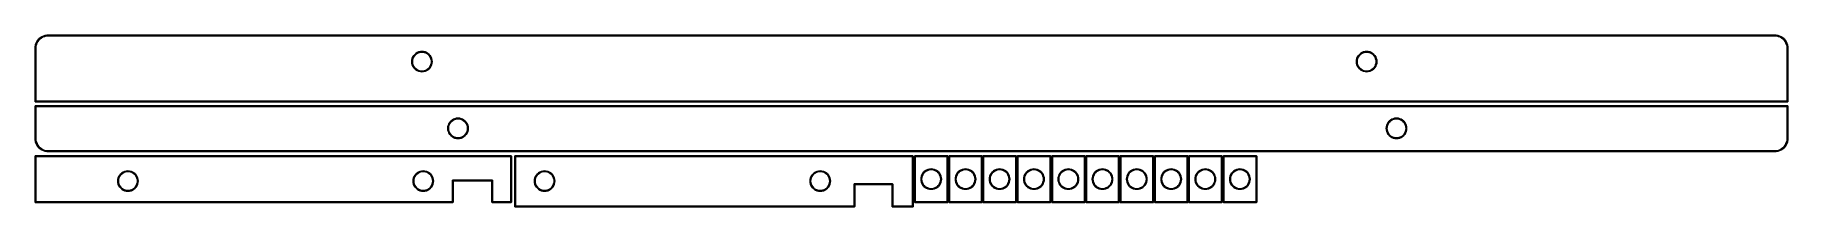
# Model space of a CAD drawing. Extents: x 48 to 315, y -92 to -66.
import ezdxf

# ---------------------------------------------------------------- set-up
doc = ezdxf.new("R2010")
doc.units = 0
doc.layers.add('BLACK', color=7, linetype='CONTINUOUS')

msp = doc.modelspace()

# ---------------------------------------------------------------- linework, layer by layer
at = {"layer": 'BLACK', "linetype": 'CONTINUOUS'}
for p, q in [((47.842127, -66.95975), (47.960558, -66.718936)), ((47.960558, -66.718936), (48.109506, -66.495706)), ((48.111078, -66.658062), (47.983379, -66.879688)), ((48.109506, -66.495706), (48.286404, -66.293904)), ((48.266701, -66.455067), (48.111078, -66.658062)), ((48.447567, -66.274201), (48.266701, -66.455067)), ((48.286404, -66.293904), (48.488206, -66.117006)), ((48.650562, -66.118578), (48.447567, -66.274201)), ((48.488206, -66.117006), (48.711436, -65.968058)), ((48.872188, -65.990879), (48.650562, -66.118578)), ((48.711436, -65.968058), (48.95225, -65.849627)), ((49.108628, -65.893303), (48.872188, -65.990879)), ((48.95225, -65.849627), (49.206499, -65.763752)), ((49.355811, -65.82753), (49.108628, -65.893303)), ((49.206499, -65.763752), (49.469804, -65.711913)), ((49.609478, -65.794695), (49.355811, -65.82753)), ((49.469804, -65.711913), (49.737432, -65.695013)), ((49.73737, -65.795001), (49.609478, -65.794695)), ((49.737419, -65.794984), (49.73737, -65.795)), ((49.73737, -65.795), (49.73737, -65.795001)), ((49.7375, -65.795), (49.737419, -65.794984)), ((49.737432, -65.695013), (49.7375, -65.695)), ((49.7375, -65.695), (312.7375, -65.695)), ((312.7375, -65.795), (49.7375, -65.795)), ((312.7375, -65.695), (312.737501, -65.695)), ((312.737501, -65.794999), (312.7375, -65.795)), ((312.737501, -65.695), (313.005081, -65.712526)), ((312.737503, -65.795), (312.737501, -65.794999)), ((312.865314, -65.794994), (312.737503, -65.795)), ((313.118751, -65.828349), (312.865314, -65.794994)), ((313.005081, -65.712526), (313.268087, -65.764831)), ((313.365666, -65.894501), (313.118751, -65.828349)), ((313.268087, -65.764831), (313.522015, -65.85102)), ((313.601833, -65.992317), (313.365666, -65.894501)), ((313.522015, -65.85102), (313.76252, -65.969617)), ((313.823211, -66.120125), (313.601833, -65.992317)), ((313.76252, -65.969617), (313.985487, -66.118595)), ((314.026011, -66.275736), (313.823211, -66.120125)), ((313.985487, -66.118595), (314.187098, -66.295402)), ((314.206764, -66.456489), (314.026011, -66.275736)), ((314.187098, -66.295402), (314.363905, -66.497013)), ((314.362375, -66.659289), (314.206764, -66.456489)), ((314.490183, -66.880667), (314.362375, -66.659289)), ((314.363905, -66.497013), (314.512883, -66.71998)), ((314.512883, -66.71998), (314.63148, -66.960485)), ((47.6875, -67.745), (47.687513, -67.744932)), ((47.6875, -75.845), (47.6875, -67.745)), ((47.687513, -67.744932), (47.704413, -67.477304)), ((47.704413, -67.477304), (47.756252, -67.213999)), ((47.756252, -67.213999), (47.842127, -66.95975)), ((47.82003, -67.363311), (47.787195, -67.616978)), ((47.787195, -67.616978), (47.787501, -67.74487)), ((47.7875, -67.74487), (47.787484, -67.744919)), ((47.787484, -67.744919), (47.7875, -67.745)), ((47.787501, -67.74487), (47.7875, -67.74487)), ((47.7875, -67.745), (47.7875, -75.795)), ((47.885803, -67.116128), (47.82003, -67.363311)), ((47.983379, -66.879688), (47.885803, -67.116128)), ((105.106583, -69.502527), (105.163362, -69.266024)), ((105.163362, -69.266024), (105.25644, -69.041315)), ((105.261365, -69.272572), (105.202375, -69.50552)), ((105.25644, -69.041315), (105.383524, -68.833933)), ((105.357893, -69.052511), (105.261365, -69.272572)), ((105.489325, -68.85134), (105.357893, -69.052511)), ((105.383524, -68.833933), (105.541484, -68.648984)), ((105.652076, -68.674545), (105.489325, -68.85134)), ((105.541484, -68.648984), (105.726433, -68.491024)), ((105.841707, -68.526949), (105.652076, -68.674545)), ((105.726433, -68.491024), (105.933815, -68.36394)), ((106.053046, -68.412578), (105.841707, -68.526949)), ((105.933815, -68.36394), (106.158524, -68.270862)), ((106.280326, -68.334553), (106.053046, -68.412578)), ((106.158524, -68.270862), (106.395027, -68.214083)), ((106.51735, -68.295), (106.280326, -68.334553)), ((106.395027, -68.214083), (106.6375, -68.195)), ((106.75765, -68.295), (106.51735, -68.295)), ((106.6375, -68.195), (106.879973, -68.214083)), ((106.994674, -68.334553), (106.75765, -68.295)), ((106.879973, -68.214083), (107.116476, -68.270862)), ((107.221954, -68.412578), (106.994674, -68.334553)), ((107.116476, -68.270862), (107.341185, -68.36394)), ((107.433293, -68.526949), (107.221954, -68.412578)), ((107.341185, -68.36394), (107.548567, -68.491024)), ((107.622924, -68.674545), (107.433293, -68.526949)), ((107.548567, -68.491024), (107.733516, -68.648984)), ((107.785675, -68.85134), (107.622924, -68.674545)), ((107.733516, -68.648984), (107.891476, -68.833933)), ((107.917107, -69.052511), (107.785675, -68.85134)), ((107.891476, -68.833933), (108.01856, -69.041315)), ((108.013635, -69.272572), (107.917107, -69.052511)), ((108.072625, -69.50552), (108.013635, -69.272572)), ((108.01856, -69.041315), (108.111638, -69.266024)), ((108.111638, -69.266024), (108.168417, -69.502527)), ((249.056583, -69.502527), (249.113362, -69.266024)), ((249.113362, -69.266024), (249.20644, -69.041315)), ((249.211365, -69.272572), (249.152375, -69.50552)), ((249.20644, -69.041315), (249.333524, -68.833933)), ((249.307893, -69.052511), (249.211365, -69.272572)), ((249.439325, -68.85134), (249.307893, -69.052511)), ((249.333524, -68.833933), (249.491484, -68.648984)), ((249.602076, -68.674545), (249.439325, -68.85134)), ((249.491484, -68.648984), (249.676433, -68.491024)), ((249.791707, -68.526949), (249.602076, -68.674545)), ((249.676433, -68.491024), (249.883815, -68.36394)), ((250.003046, -68.412578), (249.791707, -68.526949)), ((249.883815, -68.36394), (250.108524, -68.270862)), ((250.230326, -68.334553), (250.003046, -68.412578)), ((250.108524, -68.270862), (250.345027, -68.214083)), ((250.46735, -68.295), (250.230326, -68.334553)), ((250.345027, -68.214083), (250.5875, -68.195)), ((250.70765, -68.295), (250.46735, -68.295)), ((250.5875, -68.195), (250.829973, -68.214083)), ((250.944674, -68.334553), (250.70765, -68.295)), ((250.829973, -68.214083), (251.066476, -68.270862)), ((251.171954, -68.412578), (250.944674, -68.334553)), ((251.066476, -68.270862), (251.291185, -68.36394)), ((251.383293, -68.526949), (251.171954, -68.412578)), ((251.291185, -68.36394), (251.498567, -68.491024)), ((251.572924, -68.674545), (251.383293, -68.526949)), ((251.498567, -68.491024), (251.683516, -68.648984)), ((251.735675, -68.85134), (251.572924, -68.674545)), ((251.683516, -68.648984), (251.841476, -68.833933)), ((251.867107, -69.052511), (251.735675, -68.85134)), ((251.841476, -68.833933), (251.96856, -69.041315)), ((251.963635, -69.272572), (251.867107, -69.052511)), ((252.022625, -69.50552), (251.963635, -69.272572)), ((251.96856, -69.041315), (252.061638, -69.266024)), ((252.061638, -69.266024), (252.118417, -69.502527)), ((314.587999, -67.116834), (314.490183, -66.880667)), ((314.654151, -67.363749), (314.587999, -67.116834)), ((314.63148, -66.960485), (314.717669, -67.214413)), ((314.687506, -67.617186), (314.654151, -67.363749)), ((314.6875, -67.744997), (314.687506, -67.617186)), ((314.6875, -67.744998), (314.6875, -67.744997)), ((314.6875, -67.745), (314.6875, -67.744998)), ((314.6875, -75.795), (314.6875, -67.745)), ((314.717669, -67.214413), (314.769974, -67.477419)), ((314.769974, -67.477419), (314.787499, -67.744998)), ((314.787499, -67.744998), (314.7875, -67.745)), ((314.7875, -67.745), (314.7875, -75.845)), ((105.0875, -69.745), (105.106583, -69.502527)), ((105.106583, -69.987473), (105.0875, -69.745)), ((105.163362, -70.223976), (105.106583, -69.987473)), ((105.25644, -70.448685), (105.163362, -70.223976)), ((105.202375, -69.50552), (105.182531, -69.745)), ((105.182531, -69.745), (105.202375, -69.98448)), ((105.202375, -69.98448), (105.261365, -70.217428)), ((105.383524, -70.656067), (105.25644, -70.448685)), ((105.261365, -70.217428), (105.357893, -70.437489)), ((105.357893, -70.437489), (105.489325, -70.63866)), ((105.541484, -70.841016), (105.383524, -70.656067)), ((105.489325, -70.63866), (105.652076, -70.815455)), ((105.726433, -70.998976), (105.541484, -70.841016)), ((105.652076, -70.815455), (105.841707, -70.963051)), ((105.933815, -71.12606), (105.726433, -70.998976)), ((105.841707, -70.963051), (106.053046, -71.077422)), ((106.158524, -71.219138), (105.933815, -71.12606)), ((106.053046, -71.077422), (106.280326, -71.155447)), ((106.395027, -71.275917), (106.158524, -71.219138)), ((106.280326, -71.155447), (106.51735, -71.195)), ((106.6375, -71.295), (106.395027, -71.275917)), ((106.51735, -71.195), (106.75765, -71.195)), ((106.879973, -71.275917), (106.6375, -71.295)), ((106.75765, -71.195), (106.994674, -71.155447)), ((107.116476, -71.219138), (106.879973, -71.275917)), ((106.994674, -71.155447), (107.221954, -71.077422)), ((107.341185, -71.12606), (107.116476, -71.219138)), ((107.221954, -71.077422), (107.433293, -70.963051)), ((107.548567, -70.998976), (107.341185, -71.12606)), ((107.433293, -70.963051), (107.622924, -70.815455)), ((107.733516, -70.841016), (107.548567, -70.998976)), ((107.622924, -70.815455), (107.785675, -70.63866)), ((107.891476, -70.656067), (107.733516, -70.841016)), ((107.785675, -70.63866), (107.917107, -70.437489)), ((108.01856, -70.448685), (107.891476, -70.656067)), ((107.917107, -70.437489), (108.013635, -70.217428)), ((108.013635, -70.217428), (108.072625, -69.98448)), ((108.111638, -70.223976), (108.01856, -70.448685)), ((108.092469, -69.745), (108.072625, -69.50552)), ((108.072625, -69.98448), (108.092469, -69.745)), ((108.168417, -69.987473), (108.111638, -70.223976)), ((108.168417, -69.502527), (108.1875, -69.745)), ((108.1875, -69.745), (108.168417, -69.987473)), ((249.0375, -69.745), (249.056583, -69.502527)), ((249.056583, -69.987473), (249.0375, -69.745)), ((249.113362, -70.223976), (249.056583, -69.987473)), ((249.20644, -70.448685), (249.113362, -70.223976)), ((249.152375, -69.50552), (249.132531, -69.745)), ((249.132531, -69.745), (249.152375, -69.98448)), ((249.152375, -69.98448), (249.211365, -70.217428)), ((249.333524, -70.656067), (249.20644, -70.448685)), ((249.211365, -70.217428), (249.307893, -70.437489)), ((249.307893, -70.437489), (249.439325, -70.63866)), ((249.491484, -70.841016), (249.333524, -70.656067)), ((249.439325, -70.63866), (249.602076, -70.815455)), ((249.676433, -70.998976), (249.491484, -70.841016)), ((249.602076, -70.815455), (249.791707, -70.963051)), ((249.883815, -71.12606), (249.676433, -70.998976)), ((249.791707, -70.963051), (250.003046, -71.077422)), ((250.108524, -71.219138), (249.883815, -71.12606)), ((250.003046, -71.077422), (250.230326, -71.155447)), ((250.345027, -71.275917), (250.108524, -71.219138)), ((250.230326, -71.155447), (250.46735, -71.195)), ((250.5875, -71.295), (250.345027, -71.275917)), ((250.46735, -71.195), (250.70765, -71.195)), ((250.829973, -71.275917), (250.5875, -71.295)), ((250.70765, -71.195), (250.944674, -71.155447)), ((251.066476, -71.219138), (250.829973, -71.275917)), ((250.944674, -71.155447), (251.171954, -71.077422)), ((251.291185, -71.12606), (251.066476, -71.219138)), ((251.171954, -71.077422), (251.383293, -70.963051)), ((251.498567, -70.998976), (251.291185, -71.12606)), ((251.383293, -70.963051), (251.572924, -70.815455)), ((251.683516, -70.841016), (251.498567, -70.998976)), ((251.572924, -70.815455), (251.735675, -70.63866)), ((251.841476, -70.656067), (251.683516, -70.841016)), ((251.735675, -70.63866), (251.867107, -70.437489)), ((251.96856, -70.448685), (251.841476, -70.656067)), ((251.867107, -70.437489), (251.963635, -70.217428)), ((251.963635, -70.217428), (252.022625, -69.98448)), ((252.061638, -70.223976), (251.96856, -70.448685)), ((252.042469, -69.745), (252.022625, -69.50552)), ((252.022625, -69.98448), (252.042469, -69.745)), ((252.118417, -69.987473), (252.061638, -70.223976)), ((252.118417, -69.502527), (252.1375, -69.745)), ((252.1375, -69.745), (252.118417, -69.987473)), ((47.691306, -75.864134), (47.6875, -75.845)), ((47.6875, -76.525), (47.691306, -76.505866)), ((47.6875, -81.425), (47.6875, -76.525)), ((47.718366, -75.891194), (47.691306, -75.864134)), ((47.691306, -76.505866), (47.718366, -76.478806)), ((47.7375, -75.895), (47.718366, -75.891194)), ((47.718366, -76.478806), (47.7375, -76.475)), ((314.7375, -75.895), (47.7375, -75.895)), ((47.7375, -76.475), (314.7375, -76.475)), ((47.7875, -75.795), (314.6875, -75.795)), ((47.7875, -76.575), (47.7875, -81.425)), ((314.6875, -76.575), (47.7875, -76.575)), ((314.6875, -81.425), (314.6875, -76.575)), ((314.756634, -75.891194), (314.7375, -75.895)), ((314.7375, -76.475), (314.756634, -76.478806)), ((314.783694, -75.864134), (314.756634, -75.891194)), ((314.756634, -76.478806), (314.783694, -76.505866)), ((314.7875, -75.845), (314.783694, -75.864134)), ((314.783694, -76.505866), (314.7875, -76.525)), ((314.7875, -76.525), (314.7875, -81.425)), ((110.5875, -79.925), (110.606583, -79.682527)), ((110.606583, -80.167473), (110.5875, -79.925)), ((110.606583, -79.682527), (110.663362, -79.446024)), ((110.663362, -79.446024), (110.75644, -79.221315)), ((110.702375, -79.68552), (110.682531, -79.925)), ((110.682531, -79.925), (110.702375, -80.16448)), ((110.761365, -79.452572), (110.702375, -79.68552)), ((110.75644, -79.221315), (110.883524, -79.013933)), ((110.857893, -79.232511), (110.761365, -79.452572)), ((110.989325, -79.03134), (110.857893, -79.232511)), ((110.883524, -79.013933), (111.041484, -78.828984)), ((111.152076, -78.854545), (110.989325, -79.03134)), ((111.041484, -78.828984), (111.226433, -78.671024)), ((111.341707, -78.706949), (111.152076, -78.854545)), ((111.226433, -78.671024), (111.433815, -78.54394)), ((111.553046, -78.592578), (111.341707, -78.706949)), ((111.433815, -78.54394), (111.658524, -78.450862)), ((111.780326, -78.514553), (111.553046, -78.592578)), ((111.658524, -78.450862), (111.895027, -78.394083)), ((112.01735, -78.475), (111.780326, -78.514553)), ((111.895027, -78.394083), (112.1375, -78.375)), ((112.25765, -78.475), (112.01735, -78.475)), ((112.1375, -78.375), (112.379973, -78.394083)), ((112.494674, -78.514553), (112.25765, -78.475)), ((112.379973, -78.394083), (112.616476, -78.450862)), ((112.721954, -78.592578), (112.494674, -78.514553)), ((112.616476, -78.450862), (112.841185, -78.54394)), ((112.933293, -78.706949), (112.721954, -78.592578)), ((112.841185, -78.54394), (113.048567, -78.671024)), ((113.122924, -78.854545), (112.933293, -78.706949)), ((113.048567, -78.671024), (113.233516, -78.828984)), ((113.285675, -79.03134), (113.122924, -78.854545)), ((113.233516, -78.828984), (113.391476, -79.013933)), ((113.417107, -79.232511), (113.285675, -79.03134)), ((113.391476, -79.013933), (113.51856, -79.221315)), ((113.513635, -79.452572), (113.417107, -79.232511)), ((113.572625, -79.68552), (113.513635, -79.452572)), ((113.51856, -79.221315), (113.611638, -79.446024)), ((113.592469, -79.925), (113.572625, -79.68552)), ((113.572625, -80.16448), (113.592469, -79.925)), ((113.611638, -79.446024), (113.668417, -79.682527)), ((113.668417, -79.682527), (113.6875, -79.925)), ((113.6875, -79.925), (113.668417, -80.167473)), ((253.5875, -79.925), (253.606583, -79.682527)), ((253.606583, -80.167473), (253.5875, -79.925)), ((253.606583, -79.682527), (253.663362, -79.446024)), ((253.663362, -79.446024), (253.75644, -79.221315)), ((253.702375, -79.68552), (253.682531, -79.925)), ((253.682531, -79.925), (253.702375, -80.16448)), ((253.761365, -79.452572), (253.702375, -79.68552)), ((253.75644, -79.221315), (253.883524, -79.013933)), ((253.857893, -79.232511), (253.761365, -79.452572)), ((253.989325, -79.03134), (253.857893, -79.232511)), ((253.883524, -79.013933), (254.041484, -78.828984)), ((254.152076, -78.854545), (253.989325, -79.03134)), ((254.041484, -78.828984), (254.226433, -78.671024)), ((254.341707, -78.706949), (254.152076, -78.854545)), ((254.226433, -78.671024), (254.433815, -78.54394)), ((254.553046, -78.592578), (254.341707, -78.706949)), ((254.433815, -78.54394), (254.658524, -78.450862)), ((254.780326, -78.514553), (254.553046, -78.592578)), ((254.658524, -78.450862), (254.895027, -78.394083)), ((255.01735, -78.475), (254.780326, -78.514553)), ((254.895027, -78.394083), (255.1375, -78.375)), ((255.25765, -78.475), (255.01735, -78.475)), ((255.1375, -78.375), (255.379973, -78.394083)), ((255.494674, -78.514553), (255.25765, -78.475)), ((255.379973, -78.394083), (255.616476, -78.450862)), ((255.721954, -78.592578), (255.494674, -78.514553)), ((255.616476, -78.450862), (255.841185, -78.54394)), ((255.933293, -78.706949), (255.721954, -78.592578)), ((255.841185, -78.54394), (256.048567, -78.671024)), ((256.122924, -78.854545), (255.933293, -78.706949)), ((256.048567, -78.671024), (256.233516, -78.828984)), ((256.285675, -79.03134), (256.122924, -78.854545)), ((256.233516, -78.828984), (256.391476, -79.013933)), ((256.417107, -79.232511), (256.285675, -79.03134)), ((256.391476, -79.013933), (256.51856, -79.221315)), ((256.513635, -79.452572), (256.417107, -79.232511)), ((256.572625, -79.68552), (256.513635, -79.452572)), ((256.51856, -79.221315), (256.611638, -79.446024)), ((256.592469, -79.925), (256.572625, -79.68552)), ((256.572625, -80.16448), (256.592469, -79.925)), ((256.611638, -79.446024), (256.668417, -79.682527)), ((256.668417, -79.682527), (256.6875, -79.925)), ((256.6875, -79.925), (256.668417, -80.167473)), ((47.705038, -81.692579), (47.6875, -81.425)), ((47.757352, -81.955579), (47.705038, -81.692579)), ((47.843547, -82.209501), (47.757352, -81.955579)), ((47.7875, -81.425), (47.7875, -81.55281)), ((47.7875, -81.55281), (47.820865, -81.806242)), ((47.820865, -81.806242), (47.887024, -82.053152)), ((47.962148, -82.45), (47.843547, -82.209501)), ((47.887024, -82.053152), (47.984846, -82.289313)), ((48.111126, -82.672961), (47.962148, -82.45)), ((47.984846, -82.289313), (48.112655, -82.510686)), ((48.287931, -82.874569), (48.111126, -82.672961)), ((48.112655, -82.510686), (48.268267, -82.713483)), ((48.268267, -82.713483), (48.449017, -82.894233)), ((110.663362, -80.403976), (110.606583, -80.167473)), ((110.75644, -80.628685), (110.663362, -80.403976)), ((110.702375, -80.16448), (110.761365, -80.397428)), ((110.883524, -80.836067), (110.75644, -80.628685)), ((110.761365, -80.397428), (110.857893, -80.617489)), ((110.857893, -80.617489), (110.989325, -80.81866)), ((111.041484, -81.021016), (110.883524, -80.836067)), ((110.989325, -80.81866), (111.152076, -80.995455)), ((111.226433, -81.178976), (111.041484, -81.021016)), ((111.152076, -80.995455), (111.341707, -81.143051)), ((111.433815, -81.30606), (111.226433, -81.178976)), ((111.341707, -81.143051), (111.553046, -81.257422)), ((111.658524, -81.399138), (111.433815, -81.30606)), ((111.553046, -81.257422), (111.780326, -81.335447)), ((111.895027, -81.455917), (111.658524, -81.399138)), ((111.780326, -81.335447), (112.01735, -81.375)), ((112.1375, -81.475), (111.895027, -81.455917)), ((112.01735, -81.375), (112.25765, -81.375)), ((112.379973, -81.455917), (112.1375, -81.475)), ((112.25765, -81.375), (112.494674, -81.335447)), ((112.616476, -81.399138), (112.379973, -81.455917)), ((112.494674, -81.335447), (112.721954, -81.257422)), ((112.841185, -81.30606), (112.616476, -81.399138)), ((112.721954, -81.257422), (112.933293, -81.143051)), ((113.048567, -81.178976), (112.841185, -81.30606)), ((112.933293, -81.143051), (113.122924, -80.995455)), ((113.233516, -81.021016), (113.048567, -81.178976)), ((113.122924, -80.995455), (113.285675, -80.81866)), ((113.391476, -80.836067), (113.233516, -81.021016)), ((113.285675, -80.81866), (113.417107, -80.617489)), ((113.51856, -80.628685), (113.391476, -80.836067)), ((113.417107, -80.617489), (113.513635, -80.397428)), ((113.513635, -80.397428), (113.572625, -80.16448)), ((113.611638, -80.403976), (113.51856, -80.628685)), ((113.668417, -80.167473), (113.611638, -80.403976)), ((253.663362, -80.403976), (253.606583, -80.167473)), ((253.75644, -80.628685), (253.663362, -80.403976)), ((253.702375, -80.16448), (253.761365, -80.397428)), ((253.883524, -80.836067), (253.75644, -80.628685)), ((253.761365, -80.397428), (253.857893, -80.617489)), ((253.857893, -80.617489), (253.989325, -80.81866)), ((254.041484, -81.021016), (253.883524, -80.836067)), ((253.989325, -80.81866), (254.152076, -80.995455)), ((254.226433, -81.178976), (254.041484, -81.021016)), ((254.152076, -80.995455), (254.341707, -81.143051)), ((254.433815, -81.30606), (254.226433, -81.178976)), ((254.341707, -81.143051), (254.553046, -81.257422)), ((254.658524, -81.399138), (254.433815, -81.30606)), ((254.553046, -81.257422), (254.780326, -81.335447)), ((254.895027, -81.455917), (254.658524, -81.399138)), ((254.780326, -81.335447), (255.01735, -81.375)), ((255.1375, -81.475), (254.895027, -81.455917)), ((255.01735, -81.375), (255.25765, -81.375)), ((255.379973, -81.455917), (255.1375, -81.475)), ((255.25765, -81.375), (255.494674, -81.335447)), ((255.616476, -81.399138), (255.379973, -81.455917)), ((255.494674, -81.335447), (255.721954, -81.257422)), ((255.841185, -81.30606), (255.616476, -81.399138)), ((255.721954, -81.257422), (255.933293, -81.143051)), ((256.048567, -81.178976), (255.841185, -81.30606)), ((255.933293, -81.143051), (256.122924, -80.995455)), ((256.233516, -81.021016), (256.048567, -81.178976)), ((256.122924, -80.995455), (256.285675, -80.81866)), ((256.391476, -80.836067), (256.233516, -81.021016)), ((256.285675, -80.81866), (256.417107, -80.617489)), ((256.51856, -80.628685), (256.391476, -80.836067)), ((256.417107, -80.617489), (256.513635, -80.397428)), ((256.513635, -80.397428), (256.572625, -80.16448)), ((256.611638, -80.403976), (256.51856, -80.628685)), ((256.668417, -80.167473), (256.611638, -80.403976)), ((314.025983, -82.894233), (314.206733, -82.713483)), ((314.363874, -82.672961), (314.187069, -82.874569)), ((314.206733, -82.713483), (314.362345, -82.510686)), ((314.362345, -82.510686), (314.490154, -82.289313)), ((314.512852, -82.45), (314.363874, -82.672961)), ((314.490154, -82.289313), (314.587976, -82.053152)), ((314.631453, -82.209501), (314.512852, -82.45)), ((314.587976, -82.053152), (314.654135, -81.806242)), ((314.717648, -81.955579), (314.631453, -82.209501)), ((314.654135, -81.806242), (314.6875, -81.55281)), ((314.6875, -81.55281), (314.6875, -81.425)), ((314.769962, -81.692579), (314.717648, -81.955579)), ((314.7875, -81.425), (314.769962, -81.692579)), ((47.6875, -84.19), (47.691306, -84.170866)), ((47.6875, -91.16), (47.6875, -84.19)), ((47.691306, -84.140866), (47.718366, -84.113806)), ((47.691306, -84.170866), (47.691306, -84.140866)), ((47.718366, -84.113806), (47.7375, -84.11)), ((47.7375, -84.11), (120.2375, -84.11)), ((47.7875, -84.21), (47.7875, -91.11)), ((120.1875, -84.21), (47.7875, -84.21)), ((48.489539, -83.051374), (48.287931, -82.874569)), ((48.449017, -82.894233), (48.651814, -83.049845)), ((48.7125, -83.200352), (48.489539, -83.051374)), ((48.651814, -83.049845), (48.873187, -83.177654)), ((48.952999, -83.318953), (48.7125, -83.200352)), ((48.873187, -83.177654), (49.109348, -83.275476)), ((49.206921, -83.405148), (48.952999, -83.318953)), ((49.109348, -83.275476), (49.356258, -83.341635)), ((49.469921, -83.457462), (49.206921, -83.405148)), ((49.356258, -83.341635), (49.60969, -83.375)), ((49.7375, -83.475), (49.469921, -83.457462)), ((49.60969, -83.375), (49.7375, -83.375)), ((49.7375, -83.375), (312.7375, -83.375)), ((312.7375, -83.475), (49.7375, -83.475)), ((120.1875, -91.11), (120.1875, -84.21)), ((120.2375, -84.11), (120.256634, -84.113806)), ((120.256634, -84.113806), (120.283694, -84.140866)), ((120.283694, -84.140866), (120.2875, -84.16)), ((120.2875, -84.16), (120.2875, -91.16)), ((120.777507, -84.16), (120.781313, -84.140866)), ((120.777507, -91.86), (120.777507, -84.16)), ((120.781313, -84.140866), (120.808373, -84.113806)), ((120.808373, -84.113806), (120.827507, -84.11)), ((120.827507, -84.11), (181.427507, -84.11)), ((120.877507, -84.21), (120.877507, -91.81)), ((181.377507, -84.21), (120.877507, -84.21)), ((181.377507, -91.81), (181.377507, -84.21)), ((181.427507, -84.11), (181.446641, -84.113806)), ((181.446641, -84.113806), (181.473701, -84.140866)), ((181.473701, -84.140866), (181.477507, -84.16)), ((181.477507, -84.16), (181.477507, -91.86)), ((181.697507, -84.16), (181.701313, -84.140866)), ((181.697507, -91.16), (181.697507, -84.16)), ((181.701313, -84.140866), (181.728373, -84.113806)), ((181.728373, -84.113806), (181.747507, -84.11)), ((181.747507, -84.11), (186.747507, -84.11)), ((181.797507, -84.21), (181.797507, -91.11)), ((186.697507, -84.21), (181.797507, -84.21)), ((186.697507, -91.11), (186.697507, -84.21)), ((186.747507, -84.11), (186.766641, -84.113806)), ((186.766641, -84.113806), (186.793701, -84.140866)), ((186.793701, -84.140866), (186.797507, -84.16)), ((186.797507, -84.16), (186.797507, -91.16)), ((186.927507, -84.16), (186.931313, -84.140866)), ((186.927507, -91.16), (186.927507, -84.16)), ((186.931313, -84.140866), (186.958373, -84.113806)), ((186.958373, -84.113806), (186.977507, -84.11)), ((186.977507, -84.11), (191.977507, -84.11)), ((187.027507, -84.21), (187.027507, -91.11)), ((191.927507, -84.21), (187.027507, -84.21)), ((191.927507, -91.11), (191.927507, -84.21)), ((191.977507, -84.11), (191.996641, -84.113806)), ((191.996641, -84.113806), (192.023701, -84.140866)), ((192.023701, -84.140866), (192.027507, -84.16)), ((192.027507, -84.16), (192.027507, -91.16)), ((192.117507, -84.16), (192.121313, -84.140866)), ((192.117507, -91.16), (192.117507, -84.16)), ((192.121313, -84.140866), (192.148373, -84.113806)), ((192.148373, -84.113806), (192.167507, -84.11)), ((192.167507, -84.11), (197.167507, -84.11)), ((192.217507, -84.21), (192.217507, -91.11)), ((197.117507, -84.21), (192.217507, -84.21)), ((197.117507, -91.11), (197.117507, -84.21)), ((197.167507, -84.11), (197.186641, -84.113806)), ((197.186641, -84.113806), (197.213701, -84.140866)), ((197.213701, -84.140866), (197.217507, -84.16)), ((197.217507, -84.16), (197.217507, -91.16)), ((197.357507, -84.16), (197.361313, -84.140866)), ((197.357507, -91.16), (197.357507, -84.16)), ((197.361313, -84.140866), (197.388373, -84.113806)), ((197.388373, -84.113806), (197.407507, -84.11)), ((197.407507, -84.11), (202.407507, -84.11)), ((197.457507, -84.21), (197.457507, -91.11)), ((202.357507, -84.21), (197.457507, -84.21)), ((202.357507, -91.11), (202.357507, -84.21)), ((202.407507, -84.11), (202.426641, -84.113806)), ((202.426641, -84.113806), (202.453701, -84.140866)), ((202.453701, -84.140866), (202.457507, -84.16)), ((202.457507, -84.16), (202.457507, -91.16)), ((202.597507, -84.16), (202.601313, -84.140866)), ((202.597507, -91.16), (202.597507, -84.16)), ((202.601313, -84.140866), (202.628373, -84.113806)), ((202.628373, -84.113806), (202.647507, -84.11)), ((202.647507, -84.11), (207.647507, -84.11)), ((202.697507, -84.21), (202.697507, -91.11)), ((207.597507, -84.21), (202.697507, -84.21)), ((207.597507, -91.11), (207.597507, -84.21)), ((207.647507, -84.11), (207.666641, -84.113806)), ((207.666641, -84.113806), (207.693701, -84.140866)), ((207.693701, -84.140866), (207.697507, -84.16)), ((207.697507, -84.16), (207.697507, -91.16)), ((207.797507, -84.16), (207.801313, -84.140866)), ((207.797507, -91.16), (207.797507, -84.16)), ((207.801313, -84.140866), (207.828373, -84.113806)), ((207.828373, -84.113806), (207.847507, -84.11)), ((207.847507, -84.11), (212.847507, -84.11)), ((207.897507, -84.21), (207.897507, -91.11)), ((212.797507, -84.21), (207.897507, -84.21)), ((212.797507, -91.11), (212.797507, -84.21)), ((212.847507, -84.11), (212.866641, -84.113806)), ((212.866641, -84.113806), (212.893701, -84.140866)), ((212.893701, -84.140866), (212.897507, -84.16)), ((212.897507, -84.16), (212.897507, -91.16)), ((213.027507, -84.16), (213.031313, -84.140866)), ((213.027507, -91.16), (213.027507, -84.16)), ((213.031313, -84.140866), (213.058373, -84.113806)), ((213.058373, -84.113806), (213.077507, -84.11)), ((213.077507, -84.11), (218.077507, -84.11)), ((213.127507, -84.21), (213.127507, -91.11)), ((218.027507, -84.21), (213.127507, -84.21)), ((218.027507, -91.11), (218.027507, -84.21)), ((218.077507, -84.11), (218.096641, -84.113806)), ((218.096641, -84.113806), (218.123701, -84.140866)), ((218.123701, -84.140866), (218.127507, -84.16)), ((218.127507, -84.16), (218.127507, -91.16)), ((218.267507, -84.16), (218.271313, -84.140866)), ((218.267507, -91.16), (218.267507, -84.16)), ((218.271313, -84.140866), (218.298373, -84.113806)), ((218.298373, -84.113806), (218.317507, -84.11)), ((218.317507, -84.11), (223.317507, -84.11)), ((218.367507, -84.21), (218.367507, -91.11)), ((223.267507, -84.21), (218.367507, -84.21)), ((223.267507, -91.11), (223.267507, -84.21)), ((223.317507, -84.11), (223.336641, -84.113806)), ((223.336641, -84.113806), (223.363701, -84.140866)), ((223.363701, -84.140866), (223.367507, -84.16)), ((223.367507, -84.16), (223.367507, -91.16)), ((223.467507, -84.16), (223.471313, -84.140866)), ((223.467507, -91.16), (223.467507, -84.16)), ((223.471313, -84.140866), (223.498373, -84.113806)), ((223.498373, -84.113806), (223.517507, -84.11)), ((223.517507, -84.11), (228.517507, -84.11)), ((223.567507, -84.21), (223.567507, -91.11)), ((228.467507, -84.21), (223.567507, -84.21)), ((228.467507, -91.11), (228.467507, -84.21)), ((228.517507, -84.11), (228.536641, -84.113806)), ((228.536641, -84.113806), (228.563701, -84.140866)), ((228.563701, -84.140866), (228.567507, -84.16)), ((228.567507, -84.16), (228.567507, -91.16)), ((228.7375, -84.16), (228.741306, -84.140866)), ((228.7375, -91.16), (228.7375, -84.16)), ((228.741306, -84.140866), (228.768366, -84.113806)), ((228.768366, -84.113806), (228.7875, -84.11)), ((228.7875, -84.11), (233.7875, -84.11)), ((228.8375, -84.21), (228.8375, -91.11)), ((233.7375, -84.21), (228.8375, -84.21)), ((233.7375, -91.11), (233.7375, -84.21)), ((233.7875, -84.11), (233.806634, -84.113806)), ((233.806634, -84.113806), (233.833694, -84.140866)), ((233.833694, -84.140866), (233.8375, -84.16)), ((233.8375, -84.16), (233.8375, -91.16)), ((312.7375, -83.375), (312.86531, -83.375)), ((313.005079, -83.457462), (312.7375, -83.475)), ((312.86531, -83.375), (313.118742, -83.341635)), ((313.268079, -83.405148), (313.005079, -83.457462)), ((313.118742, -83.341635), (313.365652, -83.275476)), ((313.522001, -83.318953), (313.268079, -83.405148)), ((313.365652, -83.275476), (313.601813, -83.177654)), ((313.7625, -83.200352), (313.522001, -83.318953)), ((313.601813, -83.177654), (313.823186, -83.049845)), ((313.985461, -83.051374), (313.7625, -83.200352)), ((313.823186, -83.049845), (314.025983, -82.894233)), ((314.187069, -82.874569), (313.985461, -83.051374)), ((60.2875, -87.96), (60.306583, -87.717527)), ((60.306583, -88.202473), (60.2875, -87.96)), ((60.306583, -87.717527), (60.363362, -87.481024)), ((60.363362, -87.481024), (60.45644, -87.256315)), ((60.402375, -87.72052), (60.382531, -87.96)), ((60.382531, -87.96), (60.402375, -88.19948)), ((60.461365, -87.487572), (60.402375, -87.72052)), ((60.45644, -87.256315), (60.583524, -87.048933)), ((60.557893, -87.267511), (60.461365, -87.487572)), ((60.689325, -87.06634), (60.557893, -87.267511)), ((60.583524, -87.048933), (60.741484, -86.863984)), ((60.852076, -86.889545), (60.689325, -87.06634)), ((60.741484, -86.863984), (60.926433, -86.706024)), ((61.041707, -86.741949), (60.852076, -86.889545)), ((60.926433, -86.706024), (61.133815, -86.57894)), ((61.253046, -86.627578), (61.041707, -86.741949)), ((61.133815, -86.57894), (61.358524, -86.485862)), ((61.480326, -86.549553), (61.253046, -86.627578)), ((61.358524, -86.485862), (61.595027, -86.429083)), ((61.71735, -86.51), (61.480326, -86.549553)), ((61.595027, -86.429083), (61.8375, -86.41)), ((61.95765, -86.51), (61.71735, -86.51)), ((61.8375, -86.41), (62.079973, -86.429083)), ((62.194674, -86.549553), (61.95765, -86.51)), ((62.079973, -86.429083), (62.316476, -86.485862)), ((62.421954, -86.627578), (62.194674, -86.549553)), ((62.316476, -86.485862), (62.541185, -86.57894)), ((62.633293, -86.741949), (62.421954, -86.627578)), ((62.541185, -86.57894), (62.748567, -86.706024)), ((62.822924, -86.889545), (62.633293, -86.741949)), ((62.748567, -86.706024), (62.933516, -86.863984)), ((62.985675, -87.06634), (62.822924, -86.889545)), ((62.933516, -86.863984), (63.091476, -87.048933)), ((63.117107, -87.267511), (62.985675, -87.06634)), ((63.091476, -87.048933), (63.21856, -87.256315)), ((63.213635, -87.487572), (63.117107, -87.267511)), ((63.272625, -87.72052), (63.213635, -87.487572)), ((63.21856, -87.256315), (63.311638, -87.481024)), ((63.292469, -87.96), (63.272625, -87.72052)), ((63.272625, -88.19948), (63.292469, -87.96)), ((63.311638, -87.481024), (63.368417, -87.717527)), ((63.368417, -87.717527), (63.3875, -87.96)), ((63.3875, -87.96), (63.368417, -88.202473)), ((105.2875, -87.96), (105.306583, -87.717527)), ((105.306583, -88.202473), (105.2875, -87.96)), ((105.306583, -87.717527), (105.363362, -87.481024)), ((105.363362, -87.481024), (105.45644, -87.256315)), ((105.402375, -87.72052), (105.382531, -87.96)), ((105.382531, -87.96), (105.402375, -88.19948)), ((105.461365, -87.487572), (105.402375, -87.72052)), ((105.45644, -87.256315), (105.583524, -87.048933)), ((105.557893, -87.267511), (105.461365, -87.487572)), ((105.689325, -87.06634), (105.557893, -87.267511)), ((105.583524, -87.048933), (105.741484, -86.863984)), ((105.852076, -86.889545), (105.689325, -87.06634)), ((105.741484, -86.863984), (105.926433, -86.706024)), ((106.041707, -86.741949), (105.852076, -86.889545)), ((105.926433, -86.706024), (106.133815, -86.57894)), ((106.253046, -86.627578), (106.041707, -86.741949)), ((106.133815, -86.57894), (106.358524, -86.485862)), ((106.480326, -86.549553), (106.253046, -86.627578)), ((106.358524, -86.485862), (106.595027, -86.429083)), ((106.71735, -86.51), (106.480326, -86.549553)), ((106.595027, -86.429083), (106.8375, -86.41)), ((106.95765, -86.51), (106.71735, -86.51)), ((106.8375, -86.41), (107.079973, -86.429083)), ((107.194674, -86.549553), (106.95765, -86.51)), ((107.079973, -86.429083), (107.316476, -86.485862)), ((107.421954, -86.627578), (107.194674, -86.549553)), ((107.316476, -86.485862), (107.541185, -86.57894)), ((107.633293, -86.741949), (107.421954, -86.627578)), ((107.541185, -86.57894), (107.748567, -86.706024)), ((107.822924, -86.889545), (107.633293, -86.741949)), ((107.748567, -86.706024), (107.933516, -86.863984)), ((107.985675, -87.06634), (107.822924, -86.889545)), ((107.933516, -86.863984), (108.091476, -87.048933)), ((108.117107, -87.267511), (107.985675, -87.06634)), ((108.091476, -87.048933), (108.21856, -87.256315)), ((108.213635, -87.487572), (108.117107, -87.267511)), ((108.272625, -87.72052), (108.213635, -87.487572)), ((108.21856, -87.256315), (108.311638, -87.481024)), ((108.292469, -87.96), (108.272625, -87.72052)), ((108.272625, -88.19948), (108.292469, -87.96)), ((108.311638, -87.481024), (108.368417, -87.717527)), ((108.368417, -87.717527), (108.3875, -87.96)), ((108.3875, -87.96), (108.368417, -88.202473)), ((111.2875, -87.86), (111.291306, -87.840866)), ((111.2875, -91.11), (111.2875, -87.86)), ((111.291306, -87.840866), (111.318366, -87.813806)), ((111.318366, -87.813806), (111.3375, -87.81)), ((111.3375, -87.81), (117.3375, -87.81)), ((117.2875, -87.91), (111.3875, -87.91)), ((111.3875, -87.91), (111.3875, -91.16)), ((117.2875, -91.16), (117.2875, -87.91)), ((117.3375, -87.81), (117.356634, -87.813806)), ((117.356634, -87.813806), (117.383694, -87.840866)), ((117.383694, -87.840866), (117.3875, -87.86)), ((117.3875, -87.86), (117.3875, -91.11)), ((123.777507, -87.96), (123.79659, -87.717527)), ((123.79659, -88.202473), (123.777507, -87.96)), ((123.79659, -87.717527), (123.853369, -87.481024)), ((123.853369, -87.481024), (123.946447, -87.256315)), ((123.892382, -87.72052), (123.872538, -87.96)), ((123.872538, -87.96), (123.892382, -88.19948)), ((123.951372, -87.487572), (123.892382, -87.72052)), ((123.946447, -87.256315), (124.073531, -87.048933)), ((124.0479, -87.267511), (123.951372, -87.487572)), ((124.179332, -87.06634), (124.0479, -87.267511)), ((124.073531, -87.048933), (124.231491, -86.863984)), ((124.342083, -86.889545), (124.179332, -87.06634)), ((124.231491, -86.863984), (124.41644, -86.706024)), ((124.531714, -86.741949), (124.342083, -86.889545)), ((124.41644, -86.706024), (124.623822, -86.57894)), ((124.743053, -86.627578), (124.531714, -86.741949)), ((124.623822, -86.57894), (124.848531, -86.485862)), ((124.970333, -86.549553), (124.743053, -86.627578)), ((124.848531, -86.485862), (125.085034, -86.429083)), ((125.207357, -86.51), (124.970333, -86.549553)), ((125.085034, -86.429083), (125.327507, -86.41)), ((125.447657, -86.51), (125.207357, -86.51)), ((125.327507, -86.41), (125.56998, -86.429083)), ((125.684681, -86.549553), (125.447657, -86.51)), ((125.56998, -86.429083), (125.806483, -86.485862)), ((125.911961, -86.627578), (125.684681, -86.549553)), ((125.806483, -86.485862), (126.031192, -86.57894)), ((126.1233, -86.741949), (125.911961, -86.627578)), ((126.031192, -86.57894), (126.238574, -86.706024)), ((126.312931, -86.889545), (126.1233, -86.741949)), ((126.238574, -86.706024), (126.423523, -86.863984)), ((126.475682, -87.06634), (126.312931, -86.889545)), ((126.423523, -86.863984), (126.581483, -87.048933)), ((126.607114, -87.267511), (126.475682, -87.06634)), ((126.581483, -87.048933), (126.708567, -87.256315)), ((126.703642, -87.487572), (126.607114, -87.267511)), ((126.762632, -87.72052), (126.703642, -87.487572)), ((126.708567, -87.256315), (126.801645, -87.481024)), ((126.782476, -87.96), (126.762632, -87.72052)), ((126.762632, -88.19948), (126.782476, -87.96)), ((126.801645, -87.481024), (126.858424, -87.717527)), ((126.858424, -87.717527), (126.877507, -87.96)), ((126.877507, -87.96), (126.858424, -88.202473)), ((165.777507, -87.96), (165.79659, -87.717527)), ((165.79659, -88.202473), (165.777507, -87.96)), ((165.79659, -87.717527), (165.853369, -87.481024)), ((165.853369, -87.481024), (165.946447, -87.256315)), ((165.892382, -87.72052), (165.872538, -87.96)), ((165.872538, -87.96), (165.892382, -88.19948)), ((165.951372, -87.487572), (165.892382, -87.72052)), ((165.946447, -87.256315), (166.073531, -87.048933)), ((166.0479, -87.267511), (165.951372, -87.487572)), ((166.179332, -87.06634), (166.0479, -87.267511)), ((166.073531, -87.048933), (166.231491, -86.863984)), ((166.342083, -86.889545), (166.179332, -87.06634)), ((166.231491, -86.863984), (166.41644, -86.706024)), ((166.531714, -86.741949), (166.342083, -86.889545)), ((166.41644, -86.706024), (166.623822, -86.57894)), ((166.743053, -86.627578), (166.531714, -86.741949)), ((166.623822, -86.57894), (166.848531, -86.485862)), ((166.970333, -86.549553), (166.743053, -86.627578)), ((166.848531, -86.485862), (167.085034, -86.429083)), ((167.207357, -86.51), (166.970333, -86.549553)), ((167.085034, -86.429083), (167.327507, -86.41)), ((167.447657, -86.51), (167.207357, -86.51)), ((167.327507, -86.41), (167.56998, -86.429083)), ((167.684681, -86.549553), (167.447657, -86.51)), ((167.56998, -86.429083), (167.806483, -86.485862)), ((167.911961, -86.627578), (167.684681, -86.549553)), ((167.806483, -86.485862), (168.031192, -86.57894)), ((168.1233, -86.741949), (167.911961, -86.627578)), ((168.031192, -86.57894), (168.238574, -86.706024)), ((168.312931, -86.889545), (168.1233, -86.741949)), ((168.238574, -86.706024), (168.423523, -86.863984)), ((168.475682, -87.06634), (168.312931, -86.889545)), ((168.423523, -86.863984), (168.581483, -87.048933)), ((168.607114, -87.267511), (168.475682, -87.06634)), ((168.581483, -87.048933), (168.708567, -87.256315)), ((168.703642, -87.487572), (168.607114, -87.267511)), ((168.762632, -87.72052), (168.703642, -87.487572)), ((168.708567, -87.256315), (168.801645, -87.481024)), ((168.782476, -87.96), (168.762632, -87.72052)), ((168.762632, -88.19948), (168.782476, -87.96)), ((168.801645, -87.481024), (168.858424, -87.717527)), ((168.858424, -87.717527), (168.877507, -87.96)), ((168.877507, -87.96), (168.858424, -88.202473)), ((182.687507, -87.67), (182.70659, -87.427527)), ((182.70659, -87.912473), (182.687507, -87.67)), ((182.70659, -87.427527), (182.763369, -87.191024)), ((182.763369, -88.148976), (182.70659, -87.912473)), ((182.763369, -87.191024), (182.856447, -86.966315)), ((182.802382, -87.43052), (182.782538, -87.67)), ((182.782538, -87.67), (182.802382, -87.90948)), ((182.861372, -87.197572), (182.802382, -87.43052)), ((182.802382, -87.90948), (182.861372, -88.142428)), ((182.856447, -86.966315), (182.983531, -86.758933)), ((182.9579, -86.977511), (182.861372, -87.197572)), ((182.861372, -88.142428), (182.9579, -88.362489)), ((183.089332, -86.77634), (182.9579, -86.977511)), ((182.983531, -86.758933), (183.141491, -86.573984)), ((183.252083, -86.599545), (183.089332, -86.77634)), ((183.141491, -86.573984), (183.32644, -86.416024)), ((183.441714, -86.451949), (183.252083, -86.599545)), ((183.32644, -86.416024), (183.533822, -86.28894)), ((183.653053, -86.337578), (183.441714, -86.451949)), ((183.533822, -86.28894), (183.758531, -86.195862)), ((183.880333, -86.259553), (183.653053, -86.337578)), ((183.758531, -86.195862), (183.995034, -86.139083)), ((184.117357, -86.22), (183.880333, -86.259553)), ((183.995034, -86.139083), (184.237507, -86.12)), ((184.357657, -86.22), (184.117357, -86.22)), ((184.237507, -86.12), (184.47998, -86.139083)), ((184.594681, -86.259553), (184.357657, -86.22)), ((184.47998, -86.139083), (184.716483, -86.195862)), ((184.821961, -86.337578), (184.594681, -86.259553)), ((184.716483, -86.195862), (184.941192, -86.28894)), ((185.0333, -86.451949), (184.821961, -86.337578)), ((184.941192, -86.28894), (185.148574, -86.416024)), ((185.222931, -86.599545), (185.0333, -86.451949)), ((185.148574, -86.416024), (185.333523, -86.573984)), ((185.385682, -86.77634), (185.222931, -86.599545)), ((185.333523, -86.573984), (185.491483, -86.758933)), ((185.517114, -86.977511), (185.385682, -86.77634)), ((185.491483, -86.758933), (185.618567, -86.966315)), ((185.613642, -87.197572), (185.517114, -86.977511)), ((185.517114, -88.362489), (185.613642, -88.142428)), ((185.672632, -87.43052), (185.613642, -87.197572)), ((185.613642, -88.142428), (185.672632, -87.90948)), ((185.618567, -86.966315), (185.711645, -87.191024)), ((185.692476, -87.67), (185.672632, -87.43052)), ((185.672632, -87.90948), (185.692476, -87.67)), ((185.711645, -87.191024), (185.768424, -87.427527)), ((185.768424, -87.912473), (185.711645, -88.148976)), ((185.768424, -87.427527), (185.787507, -87.67)), ((185.787507, -87.67), (185.768424, -87.912473)), ((187.917507, -87.67), (187.93659, -87.427527)), ((187.93659, -87.912473), (187.917507, -87.67)), ((187.93659, -87.427527), (187.993369, -87.191024)), ((187.993369, -88.148976), (187.93659, -87.912473)), ((187.993369, -87.191024), (188.086447, -86.966315)), ((188.032382, -87.43052), (188.012538, -87.67)), ((188.012538, -87.67), (188.032382, -87.90948)), ((188.091372, -87.197572), (188.032382, -87.43052)), ((188.032382, -87.90948), (188.091372, -88.142428)), ((188.086447, -86.966315), (188.213531, -86.758933)), ((188.1879, -86.977511), (188.091372, -87.197572)), ((188.091372, -88.142428), (188.1879, -88.362489)), ((188.319332, -86.77634), (188.1879, -86.977511)), ((188.213531, -86.758933), (188.371491, -86.573984)), ((188.482083, -86.599545), (188.319332, -86.77634)), ((188.371491, -86.573984), (188.55644, -86.416024)), ((188.671714, -86.451949), (188.482083, -86.599545)), ((188.55644, -86.416024), (188.763822, -86.28894)), ((188.883053, -86.337578), (188.671714, -86.451949)), ((188.763822, -86.28894), (188.988531, -86.195862)), ((189.110333, -86.259553), (188.883053, -86.337578)), ((188.988531, -86.195862), (189.225034, -86.139083)), ((189.347357, -86.22), (189.110333, -86.259553)), ((189.225034, -86.139083), (189.467507, -86.12)), ((189.587657, -86.22), (189.347357, -86.22)), ((189.467507, -86.12), (189.70998, -86.139083)), ((189.824681, -86.259553), (189.587657, -86.22)), ((189.70998, -86.139083), (189.946483, -86.195862)), ((190.051961, -86.337578), (189.824681, -86.259553)), ((189.946483, -86.195862), (190.171192, -86.28894)), ((190.2633, -86.451949), (190.051961, -86.337578)), ((190.171192, -86.28894), (190.378574, -86.416024)), ((190.452931, -86.599545), (190.2633, -86.451949)), ((190.378574, -86.416024), (190.563523, -86.573984)), ((190.615682, -86.77634), (190.452931, -86.599545)), ((190.563523, -86.573984), (190.721483, -86.758933)), ((190.747114, -86.977511), (190.615682, -86.77634)), ((190.721483, -86.758933), (190.848567, -86.966315)), ((190.843642, -87.197572), (190.747114, -86.977511)), ((190.747114, -88.362489), (190.843642, -88.142428)), ((190.902632, -87.43052), (190.843642, -87.197572)), ((190.843642, -88.142428), (190.902632, -87.90948)), ((190.848567, -86.966315), (190.941645, -87.191024)), ((190.922476, -87.67), (190.902632, -87.43052)), ((190.902632, -87.90948), (190.922476, -87.67)), ((190.941645, -87.191024), (190.998424, -87.427527)), ((190.998424, -87.912473), (190.941645, -88.148976)), ((190.998424, -87.427527), (191.017507, -87.67)), ((191.017507, -87.67), (190.998424, -87.912473)), ((193.107507, -87.67), (193.12659, -87.427527)), ((193.12659, -87.912473), (193.107507, -87.67)), ((193.12659, -87.427527), (193.183369, -87.191024)), ((193.183369, -88.148976), (193.12659, -87.912473)), ((193.183369, -87.191024), (193.276447, -86.966315)), ((193.222382, -87.43052), (193.202538, -87.67)), ((193.202538, -87.67), (193.222382, -87.90948)), ((193.281372, -87.197572), (193.222382, -87.43052)), ((193.222382, -87.90948), (193.281372, -88.142428)), ((193.276447, -86.966315), (193.403531, -86.758933)), ((193.3779, -86.977511), (193.281372, -87.197572)), ((193.281372, -88.142428), (193.3779, -88.362489)), ((193.509332, -86.77634), (193.3779, -86.977511)), ((193.403531, -86.758933), (193.561491, -86.573984)), ((193.672083, -86.599545), (193.509332, -86.77634)), ((193.561491, -86.573984), (193.74644, -86.416024)), ((193.861714, -86.451949), (193.672083, -86.599545)), ((193.74644, -86.416024), (193.953822, -86.28894)), ((194.073053, -86.337578), (193.861714, -86.451949)), ((193.953822, -86.28894), (194.178531, -86.195862)), ((194.300333, -86.259553), (194.073053, -86.337578)), ((194.178531, -86.195862), (194.415034, -86.139083)), ((194.537357, -86.22), (194.300333, -86.259553)), ((194.415034, -86.139083), (194.657507, -86.12)), ((194.777657, -86.22), (194.537357, -86.22)), ((194.657507, -86.12), (194.89998, -86.139083)), ((195.014681, -86.259553), (194.777657, -86.22)), ((194.89998, -86.139083), (195.136483, -86.195862)), ((195.241961, -86.337578), (195.014681, -86.259553)), ((195.136483, -86.195862), (195.361192, -86.28894)), ((195.4533, -86.451949), (195.241961, -86.337578)), ((195.361192, -86.28894), (195.568574, -86.416024)), ((195.642931, -86.599545), (195.4533, -86.451949)), ((195.568574, -86.416024), (195.753523, -86.573984)), ((195.805682, -86.77634), (195.642931, -86.599545)), ((195.753523, -86.573984), (195.911483, -86.758933)), ((195.937114, -86.977511), (195.805682, -86.77634)), ((195.911483, -86.758933), (196.038567, -86.966315)), ((196.033642, -87.197572), (195.937114, -86.977511)), ((195.937114, -88.362489), (196.033642, -88.142428)), ((196.092632, -87.43052), (196.033642, -87.197572)), ((196.033642, -88.142428), (196.092632, -87.90948)), ((196.038567, -86.966315), (196.131645, -87.191024)), ((196.112476, -87.67), (196.092632, -87.43052)), ((196.092632, -87.90948), (196.112476, -87.67)), ((196.131645, -87.191024), (196.188424, -87.427527)), ((196.188424, -87.912473), (196.131645, -88.148976)), ((196.188424, -87.427527), (196.207507, -87.67)), ((196.207507, -87.67), (196.188424, -87.912473)), ((198.347507, -87.67), (198.36659, -87.427527)), ((198.36659, -87.912473), (198.347507, -87.67)), ((198.36659, -87.427527), (198.423369, -87.191024)), ((198.423369, -88.148976), (198.36659, -87.912473)), ((198.423369, -87.191024), (198.516447, -86.966315)), ((198.462382, -87.43052), (198.442538, -87.67)), ((198.442538, -87.67), (198.462382, -87.90948)), ((198.521372, -87.197572), (198.462382, -87.43052)), ((198.462382, -87.90948), (198.521372, -88.142428)), ((198.516447, -86.966315), (198.643531, -86.758933)), ((198.6179, -86.977511), (198.521372, -87.197572)), ((198.521372, -88.142428), (198.6179, -88.362489)), ((198.749332, -86.77634), (198.6179, -86.977511)), ((198.643531, -86.758933), (198.801491, -86.573984)), ((198.912083, -86.599545), (198.749332, -86.77634)), ((198.801491, -86.573984), (198.98644, -86.416024)), ((199.101714, -86.451949), (198.912083, -86.599545)), ((198.98644, -86.416024), (199.193822, -86.28894)), ((199.313053, -86.337578), (199.101714, -86.451949)), ((199.193822, -86.28894), (199.418531, -86.195862)), ((199.540333, -86.259553), (199.313053, -86.337578)), ((199.418531, -86.195862), (199.655034, -86.139083)), ((199.777357, -86.22), (199.540333, -86.259553)), ((199.655034, -86.139083), (199.897507, -86.12)), ((200.017657, -86.22), (199.777357, -86.22)), ((199.897507, -86.12), (200.13998, -86.139083)), ((200.254681, -86.259553), (200.017657, -86.22)), ((200.13998, -86.139083), (200.376483, -86.195862)), ((200.481961, -86.337578), (200.254681, -86.259553)), ((200.376483, -86.195862), (200.601192, -86.28894)), ((200.6933, -86.451949), (200.481961, -86.337578)), ((200.601192, -86.28894), (200.808574, -86.416024)), ((200.882931, -86.599545), (200.6933, -86.451949)), ((200.808574, -86.416024), (200.993523, -86.573984)), ((201.045682, -86.77634), (200.882931, -86.599545)), ((200.993523, -86.573984), (201.151483, -86.758933)), ((201.177114, -86.977511), (201.045682, -86.77634)), ((201.151483, -86.758933), (201.278567, -86.966315)), ((201.273642, -87.197572), (201.177114, -86.977511)), ((201.177114, -88.362489), (201.273642, -88.142428)), ((201.332632, -87.43052), (201.273642, -87.197572)), ((201.273642, -88.142428), (201.332632, -87.90948)), ((201.278567, -86.966315), (201.371645, -87.191024)), ((201.352476, -87.67), (201.332632, -87.43052)), ((201.332632, -87.90948), (201.352476, -87.67)), ((201.371645, -87.191024), (201.428424, -87.427527)), ((201.428424, -87.912473), (201.371645, -88.148976)), ((201.428424, -87.427527), (201.447507, -87.67)), ((201.447507, -87.67), (201.428424, -87.912473)), ((203.587507, -87.67), (203.60659, -87.427527)), ((203.60659, -87.912473), (203.587507, -87.67)), ((203.60659, -87.427527), (203.663369, -87.191024)), ((203.663369, -88.148976), (203.60659, -87.912473)), ((203.663369, -87.191024), (203.756447, -86.966315)), ((203.702382, -87.43052), (203.682538, -87.67)), ((203.682538, -87.67), (203.702382, -87.90948)), ((203.761372, -87.197572), (203.702382, -87.43052)), ((203.702382, -87.90948), (203.761372, -88.142428)), ((203.756447, -86.966315), (203.883531, -86.758933)), ((203.8579, -86.977511), (203.761372, -87.197572)), ((203.761372, -88.142428), (203.8579, -88.362489)), ((203.989332, -86.77634), (203.8579, -86.977511)), ((203.883531, -86.758933), (204.041491, -86.573984)), ((204.152083, -86.599545), (203.989332, -86.77634)), ((204.041491, -86.573984), (204.22644, -86.416024)), ((204.341714, -86.451949), (204.152083, -86.599545)), ((204.22644, -86.416024), (204.433822, -86.28894)), ((204.553053, -86.337578), (204.341714, -86.451949)), ((204.433822, -86.28894), (204.658531, -86.195862)), ((204.780333, -86.259553), (204.553053, -86.337578)), ((204.658531, -86.195862), (204.895034, -86.139083)), ((205.017357, -86.22), (204.780333, -86.259553)), ((204.895034, -86.139083), (205.137507, -86.12)), ((205.257657, -86.22), (205.017357, -86.22)), ((205.137507, -86.12), (205.37998, -86.139083)), ((205.494681, -86.259553), (205.257657, -86.22)), ((205.37998, -86.139083), (205.616483, -86.195862)), ((205.721961, -86.337578), (205.494681, -86.259553)), ((205.616483, -86.195862), (205.841192, -86.28894)), ((205.9333, -86.451949), (205.721961, -86.337578)), ((205.841192, -86.28894), (206.048574, -86.416024)), ((206.122931, -86.599545), (205.9333, -86.451949)), ((206.048574, -86.416024), (206.233523, -86.573984)), ((206.285682, -86.77634), (206.122931, -86.599545)), ((206.233523, -86.573984), (206.391483, -86.758933)), ((206.417114, -86.977511), (206.285682, -86.77634)), ((206.391483, -86.758933), (206.518567, -86.966315)), ((206.513642, -87.197572), (206.417114, -86.977511)), ((206.417114, -88.362489), (206.513642, -88.142428)), ((206.572632, -87.43052), (206.513642, -87.197572)), ((206.513642, -88.142428), (206.572632, -87.90948)), ((206.518567, -86.966315), (206.611645, -87.191024)), ((206.592476, -87.67), (206.572632, -87.43052)), ((206.572632, -87.90948), (206.592476, -87.67)), ((206.611645, -87.191024), (206.668424, -87.427527)), ((206.668424, -87.912473), (206.611645, -88.148976)), ((206.668424, -87.427527), (206.687507, -87.67)), ((206.687507, -87.67), (206.668424, -87.912473)), ((208.787507, -87.67), (208.80659, -87.427527)), ((208.80659, -87.912473), (208.787507, -87.67)), ((208.80659, -87.427527), (208.863369, -87.191024)), ((208.863369, -88.148976), (208.80659, -87.912473)), ((208.863369, -87.191024), (208.956447, -86.966315)), ((208.902382, -87.43052), (208.882538, -87.67)), ((208.882538, -87.67), (208.902382, -87.90948)), ((208.961372, -87.197572), (208.902382, -87.43052)), ((208.902382, -87.90948), (208.961372, -88.142428)), ((208.956447, -86.966315), (209.083531, -86.758933)), ((209.0579, -86.977511), (208.961372, -87.197572)), ((208.961372, -88.142428), (209.0579, -88.362489)), ((209.189332, -86.77634), (209.0579, -86.977511)), ((209.083531, -86.758933), (209.241491, -86.573984)), ((209.352083, -86.599545), (209.189332, -86.77634)), ((209.241491, -86.573984), (209.42644, -86.416024)), ((209.541714, -86.451949), (209.352083, -86.599545)), ((209.42644, -86.416024), (209.633822, -86.28894)), ((209.753053, -86.337578), (209.541714, -86.451949)), ((209.633822, -86.28894), (209.858531, -86.195862)), ((209.980333, -86.259553), (209.753053, -86.337578)), ((209.858531, -86.195862), (210.095034, -86.139083)), ((210.217357, -86.22), (209.980333, -86.259553)), ((210.095034, -86.139083), (210.337507, -86.12)), ((210.457657, -86.22), (210.217357, -86.22)), ((210.337507, -86.12), (210.57998, -86.139083)), ((210.694681, -86.259553), (210.457657, -86.22)), ((210.57998, -86.139083), (210.816483, -86.195862)), ((210.921961, -86.337578), (210.694681, -86.259553)), ((210.816483, -86.195862), (211.041192, -86.28894)), ((211.1333, -86.451949), (210.921961, -86.337578)), ((211.041192, -86.28894), (211.248574, -86.416024)), ((211.322931, -86.599545), (211.1333, -86.451949)), ((211.248574, -86.416024), (211.433523, -86.573984)), ((211.485682, -86.77634), (211.322931, -86.599545)), ((211.433523, -86.573984), (211.591483, -86.758933)), ((211.617114, -86.977511), (211.485682, -86.77634)), ((211.591483, -86.758933), (211.718567, -86.966315)), ((211.713642, -87.197572), (211.617114, -86.977511)), ((211.617114, -88.362489), (211.713642, -88.142428)), ((211.772632, -87.43052), (211.713642, -87.197572)), ((211.713642, -88.142428), (211.772632, -87.90948)), ((211.718567, -86.966315), (211.811645, -87.191024)), ((211.792476, -87.67), (211.772632, -87.43052)), ((211.772632, -87.90948), (211.792476, -87.67)), ((211.811645, -87.191024), (211.868424, -87.427527)), ((211.868424, -87.912473), (211.811645, -88.148976)), ((211.868424, -87.427527), (211.887507, -87.67)), ((211.887507, -87.67), (211.868424, -87.912473)), ((214.017507, -87.67), (214.03659, -87.427527)), ((214.03659, -87.912473), (214.017507, -87.67)), ((214.03659, -87.427527), (214.093369, -87.191024)), ((214.093369, -88.148976), (214.03659, -87.912473)), ((214.093369, -87.191024), (214.186447, -86.966315)), ((214.132382, -87.43052), (214.112538, -87.67)), ((214.112538, -87.67), (214.132382, -87.90948)), ((214.191372, -87.197572), (214.132382, -87.43052)), ((214.132382, -87.90948), (214.191372, -88.142428)), ((214.186447, -86.966315), (214.313531, -86.758933)), ((214.2879, -86.977511), (214.191372, -87.197572)), ((214.191372, -88.142428), (214.2879, -88.362489)), ((214.419332, -86.77634), (214.2879, -86.977511)), ((214.313531, -86.758933), (214.471491, -86.573984)), ((214.582083, -86.599545), (214.419332, -86.77634)), ((214.471491, -86.573984), (214.65644, -86.416024)), ((214.771714, -86.451949), (214.582083, -86.599545)), ((214.65644, -86.416024), (214.863822, -86.28894)), ((214.983053, -86.337578), (214.771714, -86.451949)), ((214.863822, -86.28894), (215.088531, -86.195862)), ((215.210333, -86.259553), (214.983053, -86.337578)), ((215.088531, -86.195862), (215.325034, -86.139083)), ((215.447357, -86.22), (215.210333, -86.259553)), ((215.325034, -86.139083), (215.567507, -86.12)), ((215.687657, -86.22), (215.447357, -86.22)), ((215.567507, -86.12), (215.80998, -86.139083)), ((215.924681, -86.259553), (215.687657, -86.22)), ((215.80998, -86.139083), (216.046483, -86.195862)), ((216.151961, -86.337578), (215.924681, -86.259553)), ((216.046483, -86.195862), (216.271192, -86.28894)), ((216.3633, -86.451949), (216.151961, -86.337578)), ((216.271192, -86.28894), (216.478574, -86.416024)), ((216.552931, -86.599545), (216.3633, -86.451949)), ((216.478574, -86.416024), (216.663523, -86.573984)), ((216.715682, -86.77634), (216.552931, -86.599545)), ((216.663523, -86.573984), (216.821483, -86.758933)), ((216.847114, -86.977511), (216.715682, -86.77634)), ((216.821483, -86.758933), (216.948567, -86.966315)), ((216.943642, -87.197572), (216.847114, -86.977511)), ((216.847114, -88.362489), (216.943642, -88.142428)), ((217.002632, -87.43052), (216.943642, -87.197572)), ((216.943642, -88.142428), (217.002632, -87.90948)), ((216.948567, -86.966315), (217.041645, -87.191024)), ((217.022476, -87.67), (217.002632, -87.43052)), ((217.002632, -87.90948), (217.022476, -87.67)), ((217.041645, -87.191024), (217.098424, -87.427527)), ((217.098424, -87.912473), (217.041645, -88.148976)), ((217.098424, -87.427527), (217.117507, -87.67)), ((217.117507, -87.67), (217.098424, -87.912473)), ((219.257507, -87.67), (219.27659, -87.427527)), ((219.27659, -87.912473), (219.257507, -87.67)), ((219.27659, -87.427527), (219.333369, -87.191024)), ((219.333369, -88.148976), (219.27659, -87.912473)), ((219.333369, -87.191024), (219.426447, -86.966315)), ((219.372382, -87.43052), (219.352538, -87.67)), ((219.352538, -87.67), (219.372382, -87.90948)), ((219.431372, -87.197572), (219.372382, -87.43052)), ((219.372382, -87.90948), (219.431372, -88.142428)), ((219.426447, -86.966315), (219.553531, -86.758933)), ((219.5279, -86.977511), (219.431372, -87.197572)), ((219.431372, -88.142428), (219.5279, -88.362489)), ((219.659332, -86.77634), (219.5279, -86.977511)), ((219.553531, -86.758933), (219.711491, -86.573984)), ((219.822083, -86.599545), (219.659332, -86.77634)), ((219.711491, -86.573984), (219.89644, -86.416024)), ((220.011714, -86.451949), (219.822083, -86.599545)), ((219.89644, -86.416024), (220.103822, -86.28894)), ((220.223053, -86.337578), (220.011714, -86.451949)), ((220.103822, -86.28894), (220.328531, -86.195862)), ((220.450333, -86.259553), (220.223053, -86.337578)), ((220.328531, -86.195862), (220.565034, -86.139083)), ((220.687357, -86.22), (220.450333, -86.259553)), ((220.565034, -86.139083), (220.807507, -86.12)), ((220.927657, -86.22), (220.687357, -86.22)), ((220.807507, -86.12), (221.04998, -86.139083)), ((221.164681, -86.259553), (220.927657, -86.22)), ((221.04998, -86.139083), (221.286483, -86.195862)), ((221.391961, -86.337578), (221.164681, -86.259553)), ((221.286483, -86.195862), (221.511192, -86.28894)), ((221.6033, -86.451949), (221.391961, -86.337578)), ((221.511192, -86.28894), (221.718574, -86.416024)), ((221.792931, -86.599545), (221.6033, -86.451949)), ((221.718574, -86.416024), (221.903523, -86.573984)), ((221.955682, -86.77634), (221.792931, -86.599545)), ((221.903523, -86.573984), (222.061483, -86.758933)), ((222.087114, -86.977511), (221.955682, -86.77634)), ((222.061483, -86.758933), (222.188567, -86.966315)), ((222.183642, -87.197572), (222.087114, -86.977511)), ((222.087114, -88.362489), (222.183642, -88.142428)), ((222.242632, -87.43052), (222.183642, -87.197572)), ((222.183642, -88.142428), (222.242632, -87.90948)), ((222.188567, -86.966315), (222.281645, -87.191024)), ((222.262476, -87.67), (222.242632, -87.43052)), ((222.242632, -87.90948), (222.262476, -87.67)), ((222.281645, -87.191024), (222.338424, -87.427527)), ((222.338424, -87.912473), (222.281645, -88.148976)), ((222.338424, -87.427527), (222.357507, -87.67)), ((222.357507, -87.67), (222.338424, -87.912473)), ((224.457507, -87.67), (224.47659, -87.427527)), ((224.47659, -87.912473), (224.457507, -87.67)), ((224.47659, -87.427527), (224.533369, -87.191024)), ((224.533369, -88.148976), (224.47659, -87.912473)), ((224.533369, -87.191024), (224.626447, -86.966315)), ((224.572382, -87.43052), (224.552538, -87.67)), ((224.552538, -87.67), (224.572382, -87.90948)), ((224.631372, -87.197572), (224.572382, -87.43052)), ((224.572382, -87.90948), (224.631372, -88.142428)), ((224.626447, -86.966315), (224.753531, -86.758933)), ((224.7279, -86.977511), (224.631372, -87.197572)), ((224.631372, -88.142428), (224.7279, -88.362489)), ((224.859332, -86.77634), (224.7279, -86.977511)), ((224.753531, -86.758933), (224.911491, -86.573984)), ((225.022083, -86.599545), (224.859332, -86.77634)), ((224.911491, -86.573984), (225.09644, -86.416024)), ((225.211714, -86.451949), (225.022083, -86.599545)), ((225.09644, -86.416024), (225.303822, -86.28894)), ((225.423053, -86.337578), (225.211714, -86.451949)), ((225.303822, -86.28894), (225.528531, -86.195862)), ((225.650333, -86.259553), (225.423053, -86.337578)), ((225.528531, -86.195862), (225.765034, -86.139083)), ((225.887357, -86.22), (225.650333, -86.259553)), ((225.765034, -86.139083), (226.007507, -86.12)), ((226.127657, -86.22), (225.887357, -86.22)), ((226.007507, -86.12), (226.24998, -86.139083)), ((226.364681, -86.259553), (226.127657, -86.22)), ((226.24998, -86.139083), (226.486483, -86.195862)), ((226.591961, -86.337578), (226.364681, -86.259553)), ((226.486483, -86.195862), (226.711192, -86.28894)), ((226.8033, -86.451949), (226.591961, -86.337578)), ((226.711192, -86.28894), (226.918574, -86.416024)), ((226.992931, -86.599545), (226.8033, -86.451949)), ((226.918574, -86.416024), (227.103523, -86.573984)), ((227.155682, -86.77634), (226.992931, -86.599545)), ((227.103523, -86.573984), (227.261483, -86.758933)), ((227.287114, -86.977511), (227.155682, -86.77634)), ((227.261483, -86.758933), (227.388567, -86.966315)), ((227.383642, -87.197572), (227.287114, -86.977511)), ((227.287114, -88.362489), (227.383642, -88.142428)), ((227.442632, -87.43052), (227.383642, -87.197572)), ((227.383642, -88.142428), (227.442632, -87.90948)), ((227.388567, -86.966315), (227.481645, -87.191024)), ((227.462476, -87.67), (227.442632, -87.43052)), ((227.442632, -87.90948), (227.462476, -87.67)), ((227.481645, -87.191024), (227.538424, -87.427527)), ((227.538424, -87.912473), (227.481645, -88.148976)), ((227.538424, -87.427527), (227.557507, -87.67)), ((227.557507, -87.67), (227.538424, -87.912473)), ((229.7275, -87.67), (229.746583, -87.427527)), ((229.746583, -87.912473), (229.7275, -87.67)), ((229.746583, -87.427527), (229.803362, -87.191024)), ((229.803362, -88.148976), (229.746583, -87.912473)), ((229.803362, -87.191024), (229.89644, -86.966315)), ((229.842375, -87.43052), (229.822531, -87.67)), ((229.822531, -87.67), (229.842375, -87.90948)), ((229.901365, -87.197572), (229.842375, -87.43052)), ((229.842375, -87.90948), (229.901365, -88.142428)), ((229.89644, -86.966315), (230.023524, -86.758933)), ((229.997893, -86.977511), (229.901365, -87.197572)), ((229.901365, -88.142428), (229.997893, -88.362489)), ((230.129325, -86.77634), (229.997893, -86.977511)), ((230.023524, -86.758933), (230.181484, -86.573984)), ((230.292076, -86.599545), (230.129325, -86.77634)), ((230.181484, -86.573984), (230.366433, -86.416024)), ((230.481707, -86.451949), (230.292076, -86.599545)), ((230.366433, -86.416024), (230.573815, -86.28894)), ((230.693046, -86.337578), (230.481707, -86.451949)), ((230.573815, -86.28894), (230.798524, -86.195862)), ((230.920326, -86.259553), (230.693046, -86.337578)), ((230.798524, -86.195862), (231.035027, -86.139083)), ((231.15735, -86.22), (230.920326, -86.259553)), ((231.035027, -86.139083), (231.2775, -86.12)), ((231.39765, -86.22), (231.15735, -86.22)), ((231.2775, -86.12), (231.519973, -86.139083)), ((231.634674, -86.259553), (231.39765, -86.22)), ((231.519973, -86.139083), (231.756476, -86.195862)), ((231.861954, -86.337578), (231.634674, -86.259553)), ((231.756476, -86.195862), (231.981185, -86.28894)), ((232.073293, -86.451949), (231.861954, -86.337578)), ((231.981185, -86.28894), (232.188567, -86.416024)), ((232.262924, -86.599545), (232.073293, -86.451949)), ((232.188567, -86.416024), (232.373516, -86.573984)), ((232.425675, -86.77634), (232.262924, -86.599545)), ((232.373516, -86.573984), (232.531476, -86.758933)), ((232.557107, -86.977511), (232.425675, -86.77634)), ((232.531476, -86.758933), (232.65856, -86.966315)), ((232.653635, -87.197572), (232.557107, -86.977511)), ((232.557107, -88.362489), (232.653635, -88.142428)), ((232.712625, -87.43052), (232.653635, -87.197572)), ((232.653635, -88.142428), (232.712625, -87.90948)), ((232.65856, -86.966315), (232.751638, -87.191024)), ((232.732469, -87.67), (232.712625, -87.43052)), ((232.712625, -87.90948), (232.732469, -87.67)), ((232.751638, -87.191024), (232.808417, -87.427527)), ((232.808417, -87.912473), (232.751638, -88.148976)), ((232.808417, -87.427527), (232.8275, -87.67)), ((232.8275, -87.67), (232.808417, -87.912473)), ((60.363362, -88.438976), (60.306583, -88.202473)), ((60.45644, -88.663685), (60.363362, -88.438976)), ((60.402375, -88.19948), (60.461365, -88.432428)), ((60.583524, -88.871067), (60.45644, -88.663685)), ((60.461365, -88.432428), (60.557893, -88.652489)), ((60.557893, -88.652489), (60.689325, -88.85366)), ((60.741484, -89.056016), (60.583524, -88.871067)), ((60.689325, -88.85366), (60.852076, -89.030455)), ((60.926433, -89.213976), (60.741484, -89.056016)), ((60.852076, -89.030455), (61.041707, -89.178051)), ((61.133815, -89.34106), (60.926433, -89.213976)), ((61.041707, -89.178051), (61.253046, -89.292422)), ((61.358524, -89.434138), (61.133815, -89.34106)), ((61.253046, -89.292422), (61.480326, -89.370447)), ((61.595027, -89.490917), (61.358524, -89.434138)), ((61.480326, -89.370447), (61.71735, -89.41)), ((61.8375, -89.51), (61.595027, -89.490917)), ((61.71735, -89.41), (61.95765, -89.41)), ((62.079973, -89.490917), (61.8375, -89.51)), ((61.95765, -89.41), (62.194674, -89.370447)), ((62.316476, -89.434138), (62.079973, -89.490917)), ((62.194674, -89.370447), (62.421954, -89.292422)), ((62.541185, -89.34106), (62.316476, -89.434138)), ((62.421954, -89.292422), (62.633293, -89.178051)), ((62.748567, -89.213976), (62.541185, -89.34106)), ((62.633293, -89.178051), (62.822924, -89.030455)), ((62.933516, -89.056016), (62.748567, -89.213976)), ((62.822924, -89.030455), (62.985675, -88.85366)), ((63.091476, -88.871067), (62.933516, -89.056016)), ((62.985675, -88.85366), (63.117107, -88.652489)), ((63.21856, -88.663685), (63.091476, -88.871067)), ((63.117107, -88.652489), (63.213635, -88.432428)), ((63.213635, -88.432428), (63.272625, -88.19948)), ((63.311638, -88.438976), (63.21856, -88.663685)), ((63.368417, -88.202473), (63.311638, -88.438976)), ((105.363362, -88.438976), (105.306583, -88.202473)), ((105.45644, -88.663685), (105.363362, -88.438976)), ((105.402375, -88.19948), (105.461365, -88.432428)), ((105.583524, -88.871067), (105.45644, -88.663685)), ((105.461365, -88.432428), (105.557893, -88.652489)), ((105.557893, -88.652489), (105.689325, -88.85366)), ((105.741484, -89.056016), (105.583524, -88.871067)), ((105.689325, -88.85366), (105.852076, -89.030455)), ((105.926433, -89.213976), (105.741484, -89.056016)), ((105.852076, -89.030455), (106.041707, -89.178051)), ((106.133815, -89.34106), (105.926433, -89.213976)), ((106.041707, -89.178051), (106.253046, -89.292422)), ((106.358524, -89.434138), (106.133815, -89.34106)), ((106.253046, -89.292422), (106.480326, -89.370447)), ((106.595027, -89.490917), (106.358524, -89.434138)), ((106.480326, -89.370447), (106.71735, -89.41)), ((106.8375, -89.51), (106.595027, -89.490917)), ((106.71735, -89.41), (106.95765, -89.41)), ((107.079973, -89.490917), (106.8375, -89.51)), ((106.95765, -89.41), (107.194674, -89.370447)), ((107.316476, -89.434138), (107.079973, -89.490917)), ((107.194674, -89.370447), (107.421954, -89.292422)), ((107.541185, -89.34106), (107.316476, -89.434138)), ((107.421954, -89.292422), (107.633293, -89.178051)), ((107.748567, -89.213976), (107.541185, -89.34106)), ((107.633293, -89.178051), (107.822924, -89.030455)), ((107.933516, -89.056016), (107.748567, -89.213976)), ((107.822924, -89.030455), (107.985675, -88.85366)), ((108.091476, -88.871067), (107.933516, -89.056016)), ((107.985675, -88.85366), (108.117107, -88.652489)), ((108.21856, -88.663685), (108.091476, -88.871067)), ((108.117107, -88.652489), (108.213635, -88.432428)), ((108.213635, -88.432428), (108.272625, -88.19948)), ((108.311638, -88.438976), (108.21856, -88.663685)), ((108.368417, -88.202473), (108.311638, -88.438976)), ((123.853369, -88.438976), (123.79659, -88.202473)), ((123.946447, -88.663685), (123.853369, -88.438976)), ((123.892382, -88.19948), (123.951372, -88.432428)), ((124.073531, -88.871067), (123.946447, -88.663685)), ((123.951372, -88.432428), (124.0479, -88.652489)), ((124.0479, -88.652489), (124.179332, -88.85366)), ((124.231491, -89.056016), (124.073531, -88.871067)), ((124.179332, -88.85366), (124.342083, -89.030455)), ((124.41644, -89.213976), (124.231491, -89.056016)), ((124.342083, -89.030455), (124.531714, -89.178051)), ((124.623822, -89.34106), (124.41644, -89.213976)), ((124.531714, -89.178051), (124.743053, -89.292422)), ((124.848531, -89.434138), (124.623822, -89.34106)), ((124.743053, -89.292422), (124.970333, -89.370447)), ((125.085034, -89.490917), (124.848531, -89.434138)), ((124.970333, -89.370447), (125.207357, -89.41)), ((125.327507, -89.51), (125.085034, -89.490917)), ((125.207357, -89.41), (125.447657, -89.41)), ((125.56998, -89.490917), (125.327507, -89.51)), ((125.447657, -89.41), (125.684681, -89.370447)), ((125.806483, -89.434138), (125.56998, -89.490917)), ((125.684681, -89.370447), (125.911961, -89.292422)), ((126.031192, -89.34106), (125.806483, -89.434138)), ((125.911961, -89.292422), (126.1233, -89.178051)), ((126.238574, -89.213976), (126.031192, -89.34106)), ((126.1233, -89.178051), (126.312931, -89.030455)), ((126.423523, -89.056016), (126.238574, -89.213976)), ((126.312931, -89.030455), (126.475682, -88.85366)), ((126.581483, -88.871067), (126.423523, -89.056016)), ((126.475682, -88.85366), (126.607114, -88.652489)), ((126.708567, -88.663685), (126.581483, -88.871067)), ((126.607114, -88.652489), (126.703642, -88.432428)), ((126.703642, -88.432428), (126.762632, -88.19948)), ((126.801645, -88.438976), (126.708567, -88.663685)), ((126.858424, -88.202473), (126.801645, -88.438976)), ((165.853369, -88.438976), (165.79659, -88.202473)), ((165.946447, -88.663685), (165.853369, -88.438976)), ((165.892382, -88.19948), (165.951372, -88.432428)), ((166.073531, -88.871067), (165.946447, -88.663685)), ((165.951372, -88.432428), (166.0479, -88.652489)), ((166.0479, -88.652489), (166.179332, -88.85366)), ((166.231491, -89.056016), (166.073531, -88.871067)), ((166.179332, -88.85366), (166.342083, -89.030455)), ((166.41644, -89.213976), (166.231491, -89.056016)), ((166.342083, -89.030455), (166.531714, -89.178051)), ((166.623822, -89.34106), (166.41644, -89.213976)), ((166.531714, -89.178051), (166.743053, -89.292422)), ((166.848531, -89.434138), (166.623822, -89.34106)), ((166.743053, -89.292422), (166.970333, -89.370447)), ((167.085034, -89.490917), (166.848531, -89.434138)), ((166.970333, -89.370447), (167.207357, -89.41)), ((167.327507, -89.51), (167.085034, -89.490917)), ((167.207357, -89.41), (167.447657, -89.41)), ((167.56998, -89.490917), (167.327507, -89.51)), ((167.447657, -89.41), (167.684681, -89.370447)), ((167.806483, -89.434138), (167.56998, -89.490917)), ((167.684681, -89.370447), (167.911961, -89.292422)), ((168.031192, -89.34106), (167.806483, -89.434138)), ((167.911961, -89.292422), (168.1233, -89.178051)), ((168.238574, -89.213976), (168.031192, -89.34106)), ((168.1233, -89.178051), (168.312931, -89.030455)), ((168.423523, -89.056016), (168.238574, -89.213976)), ((168.312931, -89.030455), (168.475682, -88.85366)), ((168.581483, -88.871067), (168.423523, -89.056016)), ((168.475682, -88.85366), (168.607114, -88.652489)), ((168.708567, -88.663685), (168.581483, -88.871067)), ((168.607114, -88.652489), (168.703642, -88.432428)), ((168.703642, -88.432428), (168.762632, -88.19948)), ((168.801645, -88.438976), (168.708567, -88.663685)), ((168.858424, -88.202473), (168.801645, -88.438976)), ((172.477507, -88.46), (172.481313, -88.440866)), ((172.477507, -91.81), (172.477507, -88.46)), ((172.481313, -88.410866), (172.508373, -88.383806)), ((172.481313, -88.440866), (172.481313, -88.410866)), ((172.508373, -88.383806), (172.527507, -88.38)), ((172.527507, -88.38), (178.327507, -88.38)), ((178.277507, -88.48), (172.577507, -88.48)), ((172.577507, -88.48), (172.577507, -91.86)), ((178.277507, -91.86), (178.277507, -88.48)), ((178.327507, -88.38), (178.346641, -88.383806)), ((178.346641, -88.383806), (178.373701, -88.410866)), ((178.373701, -88.410866), (178.373701, -88.440866)), ((178.373701, -88.440866), (178.377507, -88.46)), ((178.377507, -88.46), (178.377507, -91.81)), ((182.856447, -88.373685), (182.763369, -88.148976)), ((182.983531, -88.581067), (182.856447, -88.373685)), ((182.9579, -88.362489), (183.089332, -88.56366)), ((183.141491, -88.766016), (182.983531, -88.581067)), ((183.089332, -88.56366), (183.252083, -88.740455)), ((183.32644, -88.923976), (183.141491, -88.766016)), ((183.252083, -88.740455), (183.441714, -88.888051)), ((183.533822, -89.05106), (183.32644, -88.923976)), ((183.441714, -88.888051), (183.653053, -89.002422)), ((183.758531, -89.144138), (183.533822, -89.05106)), ((183.653053, -89.002422), (183.880333, -89.080447)), ((183.995034, -89.200917), (183.758531, -89.144138)), ((183.880333, -89.080447), (184.117357, -89.12)), ((184.237507, -89.22), (183.995034, -89.200917)), ((184.117357, -89.12), (184.357657, -89.12)), ((184.47998, -89.200917), (184.237507, -89.22)), ((184.357657, -89.12), (184.594681, -89.080447)), ((184.716483, -89.144138), (184.47998, -89.200917)), ((184.594681, -89.080447), (184.821961, -89.002422)), ((184.941192, -89.05106), (184.716483, -89.144138)), ((184.821961, -89.002422), (185.0333, -88.888051)), ((185.148574, -88.923976), (184.941192, -89.05106)), ((185.0333, -88.888051), (185.222931, -88.740455)), ((185.333523, -88.766016), (185.148574, -88.923976)), ((185.222931, -88.740455), (185.385682, -88.56366)), ((185.491483, -88.581067), (185.333523, -88.766016)), ((185.385682, -88.56366), (185.517114, -88.362489)), ((185.618567, -88.373685), (185.491483, -88.581067)), ((185.711645, -88.148976), (185.618567, -88.373685)), ((188.086447, -88.373685), (187.993369, -88.148976)), ((188.213531, -88.581067), (188.086447, -88.373685)), ((188.1879, -88.362489), (188.319332, -88.56366)), ((188.371491, -88.766016), (188.213531, -88.581067)), ((188.319332, -88.56366), (188.482083, -88.740455)), ((188.55644, -88.923976), (188.371491, -88.766016)), ((188.482083, -88.740455), (188.671714, -88.888051)), ((188.763822, -89.05106), (188.55644, -88.923976)), ((188.671714, -88.888051), (188.883053, -89.002422)), ((188.988531, -89.144138), (188.763822, -89.05106)), ((188.883053, -89.002422), (189.110333, -89.080447)), ((189.225034, -89.200917), (188.988531, -89.144138)), ((189.110333, -89.080447), (189.347357, -89.12)), ((189.467507, -89.22), (189.225034, -89.200917)), ((189.347357, -89.12), (189.587657, -89.12)), ((189.70998, -89.200917), (189.467507, -89.22)), ((189.587657, -89.12), (189.824681, -89.080447)), ((189.946483, -89.144138), (189.70998, -89.200917)), ((189.824681, -89.080447), (190.051961, -89.002422)), ((190.171192, -89.05106), (189.946483, -89.144138)), ((190.051961, -89.002422), (190.2633, -88.888051)), ((190.378574, -88.923976), (190.171192, -89.05106)), ((190.2633, -88.888051), (190.452931, -88.740455)), ((190.563523, -88.766016), (190.378574, -88.923976)), ((190.452931, -88.740455), (190.615682, -88.56366)), ((190.721483, -88.581067), (190.563523, -88.766016)), ((190.615682, -88.56366), (190.747114, -88.362489)), ((190.848567, -88.373685), (190.721483, -88.581067)), ((190.941645, -88.148976), (190.848567, -88.373685)), ((193.276447, -88.373685), (193.183369, -88.148976)), ((193.403531, -88.581067), (193.276447, -88.373685)), ((193.3779, -88.362489), (193.509332, -88.56366)), ((193.561491, -88.766016), (193.403531, -88.581067)), ((193.509332, -88.56366), (193.672083, -88.740455)), ((193.74644, -88.923976), (193.561491, -88.766016)), ((193.672083, -88.740455), (193.861714, -88.888051)), ((193.953822, -89.05106), (193.74644, -88.923976)), ((193.861714, -88.888051), (194.073053, -89.002422)), ((194.178531, -89.144138), (193.953822, -89.05106)), ((194.073053, -89.002422), (194.300333, -89.080447)), ((194.415034, -89.200917), (194.178531, -89.144138)), ((194.300333, -89.080447), (194.537357, -89.12)), ((194.657507, -89.22), (194.415034, -89.200917)), ((194.537357, -89.12), (194.777657, -89.12)), ((194.89998, -89.200917), (194.657507, -89.22)), ((194.777657, -89.12), (195.014681, -89.080447)), ((195.136483, -89.144138), (194.89998, -89.200917)), ((195.014681, -89.080447), (195.241961, -89.002422)), ((195.361192, -89.05106), (195.136483, -89.144138)), ((195.241961, -89.002422), (195.4533, -88.888051)), ((195.568574, -88.923976), (195.361192, -89.05106)), ((195.4533, -88.888051), (195.642931, -88.740455)), ((195.753523, -88.766016), (195.568574, -88.923976)), ((195.642931, -88.740455), (195.805682, -88.56366)), ((195.911483, -88.581067), (195.753523, -88.766016)), ((195.805682, -88.56366), (195.937114, -88.362489)), ((196.038567, -88.373685), (195.911483, -88.581067)), ((196.131645, -88.148976), (196.038567, -88.373685)), ((198.516447, -88.373685), (198.423369, -88.148976)), ((198.643531, -88.581067), (198.516447, -88.373685)), ((198.6179, -88.362489), (198.749332, -88.56366)), ((198.801491, -88.766016), (198.643531, -88.581067)), ((198.749332, -88.56366), (198.912083, -88.740455)), ((198.98644, -88.923976), (198.801491, -88.766016)), ((198.912083, -88.740455), (199.101714, -88.888051)), ((199.193822, -89.05106), (198.98644, -88.923976)), ((199.101714, -88.888051), (199.313053, -89.002422)), ((199.418531, -89.144138), (199.193822, -89.05106)), ((199.313053, -89.002422), (199.540333, -89.080447)), ((199.655034, -89.200917), (199.418531, -89.144138)), ((199.540333, -89.080447), (199.777357, -89.12)), ((199.897507, -89.22), (199.655034, -89.200917)), ((199.777357, -89.12), (200.017657, -89.12)), ((200.13998, -89.200917), (199.897507, -89.22)), ((200.017657, -89.12), (200.254681, -89.080447)), ((200.376483, -89.144138), (200.13998, -89.200917)), ((200.254681, -89.080447), (200.481961, -89.002422)), ((200.601192, -89.05106), (200.376483, -89.144138)), ((200.481961, -89.002422), (200.6933, -88.888051)), ((200.808574, -88.923976), (200.601192, -89.05106)), ((200.6933, -88.888051), (200.882931, -88.740455)), ((200.993523, -88.766016), (200.808574, -88.923976)), ((200.882931, -88.740455), (201.045682, -88.56366)), ((201.151483, -88.581067), (200.993523, -88.766016)), ((201.045682, -88.56366), (201.177114, -88.362489)), ((201.278567, -88.373685), (201.151483, -88.581067)), ((201.371645, -88.148976), (201.278567, -88.373685)), ((203.756447, -88.373685), (203.663369, -88.148976)), ((203.883531, -88.581067), (203.756447, -88.373685)), ((203.8579, -88.362489), (203.989332, -88.56366)), ((204.041491, -88.766016), (203.883531, -88.581067)), ((203.989332, -88.56366), (204.152083, -88.740455)), ((204.22644, -88.923976), (204.041491, -88.766016)), ((204.152083, -88.740455), (204.341714, -88.888051)), ((204.433822, -89.05106), (204.22644, -88.923976)), ((204.341714, -88.888051), (204.553053, -89.002422)), ((204.658531, -89.144138), (204.433822, -89.05106)), ((204.553053, -89.002422), (204.780333, -89.080447)), ((204.895034, -89.200917), (204.658531, -89.144138)), ((204.780333, -89.080447), (205.017357, -89.12)), ((205.137507, -89.22), (204.895034, -89.200917)), ((205.017357, -89.12), (205.257657, -89.12)), ((205.37998, -89.200917), (205.137507, -89.22)), ((205.257657, -89.12), (205.494681, -89.080447)), ((205.616483, -89.144138), (205.37998, -89.200917)), ((205.494681, -89.080447), (205.721961, -89.002422)), ((205.841192, -89.05106), (205.616483, -89.144138)), ((205.721961, -89.002422), (205.9333, -88.888051)), ((206.048574, -88.923976), (205.841192, -89.05106)), ((205.9333, -88.888051), (206.122931, -88.740455)), ((206.233523, -88.766016), (206.048574, -88.923976)), ((206.122931, -88.740455), (206.285682, -88.56366)), ((206.391483, -88.581067), (206.233523, -88.766016)), ((206.285682, -88.56366), (206.417114, -88.362489)), ((206.518567, -88.373685), (206.391483, -88.581067)), ((206.611645, -88.148976), (206.518567, -88.373685)), ((208.956447, -88.373685), (208.863369, -88.148976)), ((209.083531, -88.581067), (208.956447, -88.373685)), ((209.0579, -88.362489), (209.189332, -88.56366)), ((209.241491, -88.766016), (209.083531, -88.581067)), ((209.189332, -88.56366), (209.352083, -88.740455)), ((209.42644, -88.923976), (209.241491, -88.766016)), ((209.352083, -88.740455), (209.541714, -88.888051)), ((209.633822, -89.05106), (209.42644, -88.923976)), ((209.541714, -88.888051), (209.753053, -89.002422)), ((209.858531, -89.144138), (209.633822, -89.05106)), ((209.753053, -89.002422), (209.980333, -89.080447)), ((210.095034, -89.200917), (209.858531, -89.144138)), ((209.980333, -89.080447), (210.217357, -89.12)), ((210.337507, -89.22), (210.095034, -89.200917)), ((210.217357, -89.12), (210.457657, -89.12)), ((210.57998, -89.200917), (210.337507, -89.22)), ((210.457657, -89.12), (210.694681, -89.080447)), ((210.816483, -89.144138), (210.57998, -89.200917)), ((210.694681, -89.080447), (210.921961, -89.002422)), ((211.041192, -89.05106), (210.816483, -89.144138)), ((210.921961, -89.002422), (211.1333, -88.888051)), ((211.248574, -88.923976), (211.041192, -89.05106)), ((211.1333, -88.888051), (211.322931, -88.740455)), ((211.433523, -88.766016), (211.248574, -88.923976)), ((211.322931, -88.740455), (211.485682, -88.56366)), ((211.591483, -88.581067), (211.433523, -88.766016)), ((211.485682, -88.56366), (211.617114, -88.362489)), ((211.718567, -88.373685), (211.591483, -88.581067)), ((211.811645, -88.148976), (211.718567, -88.373685)), ((214.186447, -88.373685), (214.093369, -88.148976)), ((214.313531, -88.581067), (214.186447, -88.373685)), ((214.2879, -88.362489), (214.419332, -88.56366)), ((214.471491, -88.766016), (214.313531, -88.581067)), ((214.419332, -88.56366), (214.582083, -88.740455)), ((214.65644, -88.923976), (214.471491, -88.766016)), ((214.582083, -88.740455), (214.771714, -88.888051)), ((214.863822, -89.05106), (214.65644, -88.923976)), ((214.771714, -88.888051), (214.983053, -89.002422)), ((215.088531, -89.144138), (214.863822, -89.05106)), ((214.983053, -89.002422), (215.210333, -89.080447)), ((215.325034, -89.200917), (215.088531, -89.144138)), ((215.210333, -89.080447), (215.447357, -89.12)), ((215.567507, -89.22), (215.325034, -89.200917)), ((215.447357, -89.12), (215.687657, -89.12)), ((215.80998, -89.200917), (215.567507, -89.22)), ((215.687657, -89.12), (215.924681, -89.080447)), ((216.046483, -89.144138), (215.80998, -89.200917)), ((215.924681, -89.080447), (216.151961, -89.002422)), ((216.271192, -89.05106), (216.046483, -89.144138)), ((216.151961, -89.002422), (216.3633, -88.888051)), ((216.478574, -88.923976), (216.271192, -89.05106)), ((216.3633, -88.888051), (216.552931, -88.740455)), ((216.663523, -88.766016), (216.478574, -88.923976)), ((216.552931, -88.740455), (216.715682, -88.56366)), ((216.821483, -88.581067), (216.663523, -88.766016)), ((216.715682, -88.56366), (216.847114, -88.362489)), ((216.948567, -88.373685), (216.821483, -88.581067)), ((217.041645, -88.148976), (216.948567, -88.373685)), ((219.426447, -88.373685), (219.333369, -88.148976)), ((219.553531, -88.581067), (219.426447, -88.373685)), ((219.5279, -88.362489), (219.659332, -88.56366)), ((219.711491, -88.766016), (219.553531, -88.581067)), ((219.659332, -88.56366), (219.822083, -88.740455)), ((219.89644, -88.923976), (219.711491, -88.766016)), ((219.822083, -88.740455), (220.011714, -88.888051)), ((220.103822, -89.05106), (219.89644, -88.923976)), ((220.011714, -88.888051), (220.223053, -89.002422)), ((220.328531, -89.144138), (220.103822, -89.05106)), ((220.223053, -89.002422), (220.450333, -89.080447)), ((220.565034, -89.200917), (220.328531, -89.144138)), ((220.450333, -89.080447), (220.687357, -89.12)), ((220.807507, -89.22), (220.565034, -89.200917)), ((220.687357, -89.12), (220.927657, -89.12)), ((221.04998, -89.200917), (220.807507, -89.22)), ((220.927657, -89.12), (221.164681, -89.080447)), ((221.286483, -89.144138), (221.04998, -89.200917)), ((221.164681, -89.080447), (221.391961, -89.002422)), ((221.511192, -89.05106), (221.286483, -89.144138)), ((221.391961, -89.002422), (221.6033, -88.888051)), ((221.718574, -88.923976), (221.511192, -89.05106)), ((221.6033, -88.888051), (221.792931, -88.740455)), ((221.903523, -88.766016), (221.718574, -88.923976)), ((221.792931, -88.740455), (221.955682, -88.56366)), ((222.061483, -88.581067), (221.903523, -88.766016)), ((221.955682, -88.56366), (222.087114, -88.362489)), ((222.188567, -88.373685), (222.061483, -88.581067)), ((222.281645, -88.148976), (222.188567, -88.373685)), ((224.626447, -88.373685), (224.533369, -88.148976)), ((224.753531, -88.581067), (224.626447, -88.373685)), ((224.7279, -88.362489), (224.859332, -88.56366)), ((224.911491, -88.766016), (224.753531, -88.581067)), ((224.859332, -88.56366), (225.022083, -88.740455)), ((225.09644, -88.923976), (224.911491, -88.766016)), ((225.022083, -88.740455), (225.211714, -88.888051)), ((225.303822, -89.05106), (225.09644, -88.923976)), ((225.211714, -88.888051), (225.423053, -89.002422)), ((225.528531, -89.144138), (225.303822, -89.05106)), ((225.423053, -89.002422), (225.650333, -89.080447)), ((225.765034, -89.200917), (225.528531, -89.144138)), ((225.650333, -89.080447), (225.887357, -89.12)), ((226.007507, -89.22), (225.765034, -89.200917)), ((225.887357, -89.12), (226.127657, -89.12)), ((226.24998, -89.200917), (226.007507, -89.22)), ((226.127657, -89.12), (226.364681, -89.080447)), ((226.486483, -89.144138), (226.24998, -89.200917)), ((226.364681, -89.080447), (226.591961, -89.002422)), ((226.711192, -89.05106), (226.486483, -89.144138)), ((226.591961, -89.002422), (226.8033, -88.888051)), ((226.918574, -88.923976), (226.711192, -89.05106)), ((226.8033, -88.888051), (226.992931, -88.740455)), ((227.103523, -88.766016), (226.918574, -88.923976)), ((226.992931, -88.740455), (227.155682, -88.56366)), ((227.261483, -88.581067), (227.103523, -88.766016)), ((227.155682, -88.56366), (227.287114, -88.362489)), ((227.388567, -88.373685), (227.261483, -88.581067)), ((227.481645, -88.148976), (227.388567, -88.373685)), ((229.89644, -88.373685), (229.803362, -88.148976)), ((230.023524, -88.581067), (229.89644, -88.373685)), ((229.997893, -88.362489), (230.129325, -88.56366)), ((230.181484, -88.766016), (230.023524, -88.581067)), ((230.129325, -88.56366), (230.292076, -88.740455)), ((230.366433, -88.923976), (230.181484, -88.766016)), ((230.292076, -88.740455), (230.481707, -88.888051)), ((230.573815, -89.05106), (230.366433, -88.923976)), ((230.481707, -88.888051), (230.693046, -89.002422)), ((230.798524, -89.144138), (230.573815, -89.05106)), ((230.693046, -89.002422), (230.920326, -89.080447)), ((231.035027, -89.200917), (230.798524, -89.144138)), ((230.920326, -89.080447), (231.15735, -89.12)), ((231.2775, -89.22), (231.035027, -89.200917)), ((231.15735, -89.12), (231.39765, -89.12)), ((231.519973, -89.200917), (231.2775, -89.22)), ((231.39765, -89.12), (231.634674, -89.080447)), ((231.756476, -89.144138), (231.519973, -89.200917)), ((231.634674, -89.080447), (231.861954, -89.002422)), ((231.981185, -89.05106), (231.756476, -89.144138)), ((231.861954, -89.002422), (232.073293, -88.888051)), ((232.188567, -88.923976), (231.981185, -89.05106)), ((232.073293, -88.888051), (232.262924, -88.740455)), ((232.373516, -88.766016), (232.188567, -88.923976)), ((232.262924, -88.740455), (232.425675, -88.56366)), ((232.531476, -88.581067), (232.373516, -88.766016)), ((232.425675, -88.56366), (232.557107, -88.362489)), ((232.65856, -88.373685), (232.531476, -88.581067)), ((232.751638, -88.148976), (232.65856, -88.373685)), ((47.691306, -91.179134), (47.6875, -91.16)), ((47.718366, -91.206194), (47.691306, -91.179134)), ((47.7375, -91.21), (47.718366, -91.206194)), ((111.3375, -91.21), (47.7375, -91.21)), ((47.7875, -91.11), (111.2875, -91.11)), ((111.356634, -91.206194), (111.3375, -91.21)), ((111.383694, -91.179134), (111.356634, -91.206194)), ((111.3875, -91.16), (111.383694, -91.179134)), ((117.291306, -91.179134), (117.2875, -91.16)), ((117.318366, -91.206194), (117.291306, -91.179134)), ((117.3375, -91.21), (117.318366, -91.206194)), ((120.2375, -91.21), (117.3375, -91.21)), ((117.3875, -91.11), (120.1875, -91.11)), ((120.256634, -91.206194), (120.2375, -91.21)), ((120.283694, -91.179134), (120.256634, -91.206194)), ((120.2875, -91.16), (120.283694, -91.179134)), ((120.781313, -91.879134), (120.777507, -91.86)), ((120.808373, -91.906194), (120.781313, -91.879134)), ((120.827507, -91.91), (120.808373, -91.906194)), ((172.527507, -91.91), (120.827507, -91.91)), ((120.877507, -91.81), (172.477507, -91.81)), ((172.546641, -91.906194), (172.527507, -91.91)), ((172.573701, -91.879134), (172.546641, -91.906194)), ((172.577507, -91.86), (172.573701, -91.879134)), ((178.281313, -91.879134), (178.277507, -91.86)), ((178.308373, -91.906194), (178.281313, -91.879134)), ((178.327507, -91.91), (178.308373, -91.906194)), ((181.427507, -91.91), (178.327507, -91.91)), ((178.377507, -91.81), (181.377507, -91.81)), ((181.446641, -91.906194), (181.427507, -91.91)), ((181.473701, -91.879134), (181.446641, -91.906194)), ((181.477507, -91.86), (181.473701, -91.879134)), ((181.701313, -91.179134), (181.697507, -91.16)), ((181.728373, -91.206194), (181.701313, -91.179134)), ((181.747507, -91.21), (181.728373, -91.206194)), ((186.747507, -91.21), (181.747507, -91.21)), ((181.797507, -91.11), (186.697507, -91.11)), ((186.766641, -91.206194), (186.747507, -91.21)), ((186.793701, -91.179134), (186.766641, -91.206194)), ((186.797507, -91.16), (186.793701, -91.179134)), ((186.931313, -91.179134), (186.927507, -91.16)), ((186.958373, -91.206194), (186.931313, -91.179134)), ((186.977507, -91.21), (186.958373, -91.206194)), ((191.977507, -91.21), (186.977507, -91.21)), ((187.027507, -91.11), (191.927507, -91.11)), ((191.996641, -91.206194), (191.977507, -91.21)), ((192.023701, -91.179134), (191.996641, -91.206194)), ((192.027507, -91.16), (192.023701, -91.179134)), ((192.121313, -91.179134), (192.117507, -91.16)), ((192.148373, -91.206194), (192.121313, -91.179134)), ((192.167507, -91.21), (192.148373, -91.206194)), ((197.167507, -91.21), (192.167507, -91.21)), ((192.217507, -91.11), (197.117507, -91.11)), ((197.186641, -91.206194), (197.167507, -91.21)), ((197.213701, -91.179134), (197.186641, -91.206194)), ((197.217507, -91.16), (197.213701, -91.179134)), ((197.361313, -91.179134), (197.357507, -91.16)), ((197.388373, -91.206194), (197.361313, -91.179134)), ((197.407507, -91.21), (197.388373, -91.206194)), ((202.407507, -91.21), (197.407507, -91.21)), ((197.457507, -91.11), (202.357507, -91.11)), ((202.426641, -91.206194), (202.407507, -91.21)), ((202.453701, -91.179134), (202.426641, -91.206194)), ((202.457507, -91.16), (202.453701, -91.179134)), ((202.601313, -91.179134), (202.597507, -91.16)), ((202.628373, -91.206194), (202.601313, -91.179134)), ((202.647507, -91.21), (202.628373, -91.206194)), ((207.647507, -91.21), (202.647507, -91.21)), ((202.697507, -91.11), (207.597507, -91.11)), ((207.666641, -91.206194), (207.647507, -91.21)), ((207.693701, -91.179134), (207.666641, -91.206194)), ((207.697507, -91.16), (207.693701, -91.179134)), ((207.801313, -91.179134), (207.797507, -91.16)), ((207.828373, -91.206194), (207.801313, -91.179134)), ((207.847507, -91.21), (207.828373, -91.206194)), ((212.847507, -91.21), (207.847507, -91.21)), ((207.897507, -91.11), (212.797507, -91.11)), ((212.866641, -91.206194), (212.847507, -91.21)), ((212.893701, -91.179134), (212.866641, -91.206194)), ((212.897507, -91.16), (212.893701, -91.179134)), ((213.031313, -91.179134), (213.027507, -91.16)), ((213.058373, -91.206194), (213.031313, -91.179134)), ((213.077507, -91.21), (213.058373, -91.206194)), ((218.077507, -91.21), (213.077507, -91.21)), ((213.127507, -91.11), (218.027507, -91.11)), ((218.096641, -91.206194), (218.077507, -91.21)), ((218.123701, -91.179134), (218.096641, -91.206194)), ((218.127507, -91.16), (218.123701, -91.179134)), ((218.271313, -91.179134), (218.267507, -91.16)), ((218.298373, -91.206194), (218.271313, -91.179134)), ((218.317507, -91.21), (218.298373, -91.206194)), ((223.317507, -91.21), (218.317507, -91.21)), ((218.367507, -91.11), (223.267507, -91.11)), ((223.336641, -91.206194), (223.317507, -91.21)), ((223.363701, -91.179134), (223.336641, -91.206194)), ((223.367507, -91.16), (223.363701, -91.179134)), ((223.471313, -91.179134), (223.467507, -91.16)), ((223.498373, -91.206194), (223.471313, -91.179134)), ((223.517507, -91.21), (223.498373, -91.206194)), ((228.517507, -91.21), (223.517507, -91.21)), ((223.567507, -91.11), (228.467507, -91.11)), ((228.536641, -91.206194), (228.517507, -91.21)), ((228.563701, -91.179134), (228.536641, -91.206194)), ((228.567507, -91.16), (228.563701, -91.179134)), ((228.741306, -91.179134), (228.7375, -91.16)), ((228.768366, -91.206194), (228.741306, -91.179134)), ((228.7875, -91.21), (228.768366, -91.206194)), ((233.7875, -91.21), (228.7875, -91.21)), ((228.8375, -91.11), (233.7375, -91.11)), ((233.806634, -91.206194), (233.7875, -91.21)), ((233.833694, -91.179134), (233.806634, -91.206194)), ((233.8375, -91.16), (233.833694, -91.179134))]:
    msp.add_line(p, q, dxfattribs=at)

doc.saveas('drawing.dxf')
